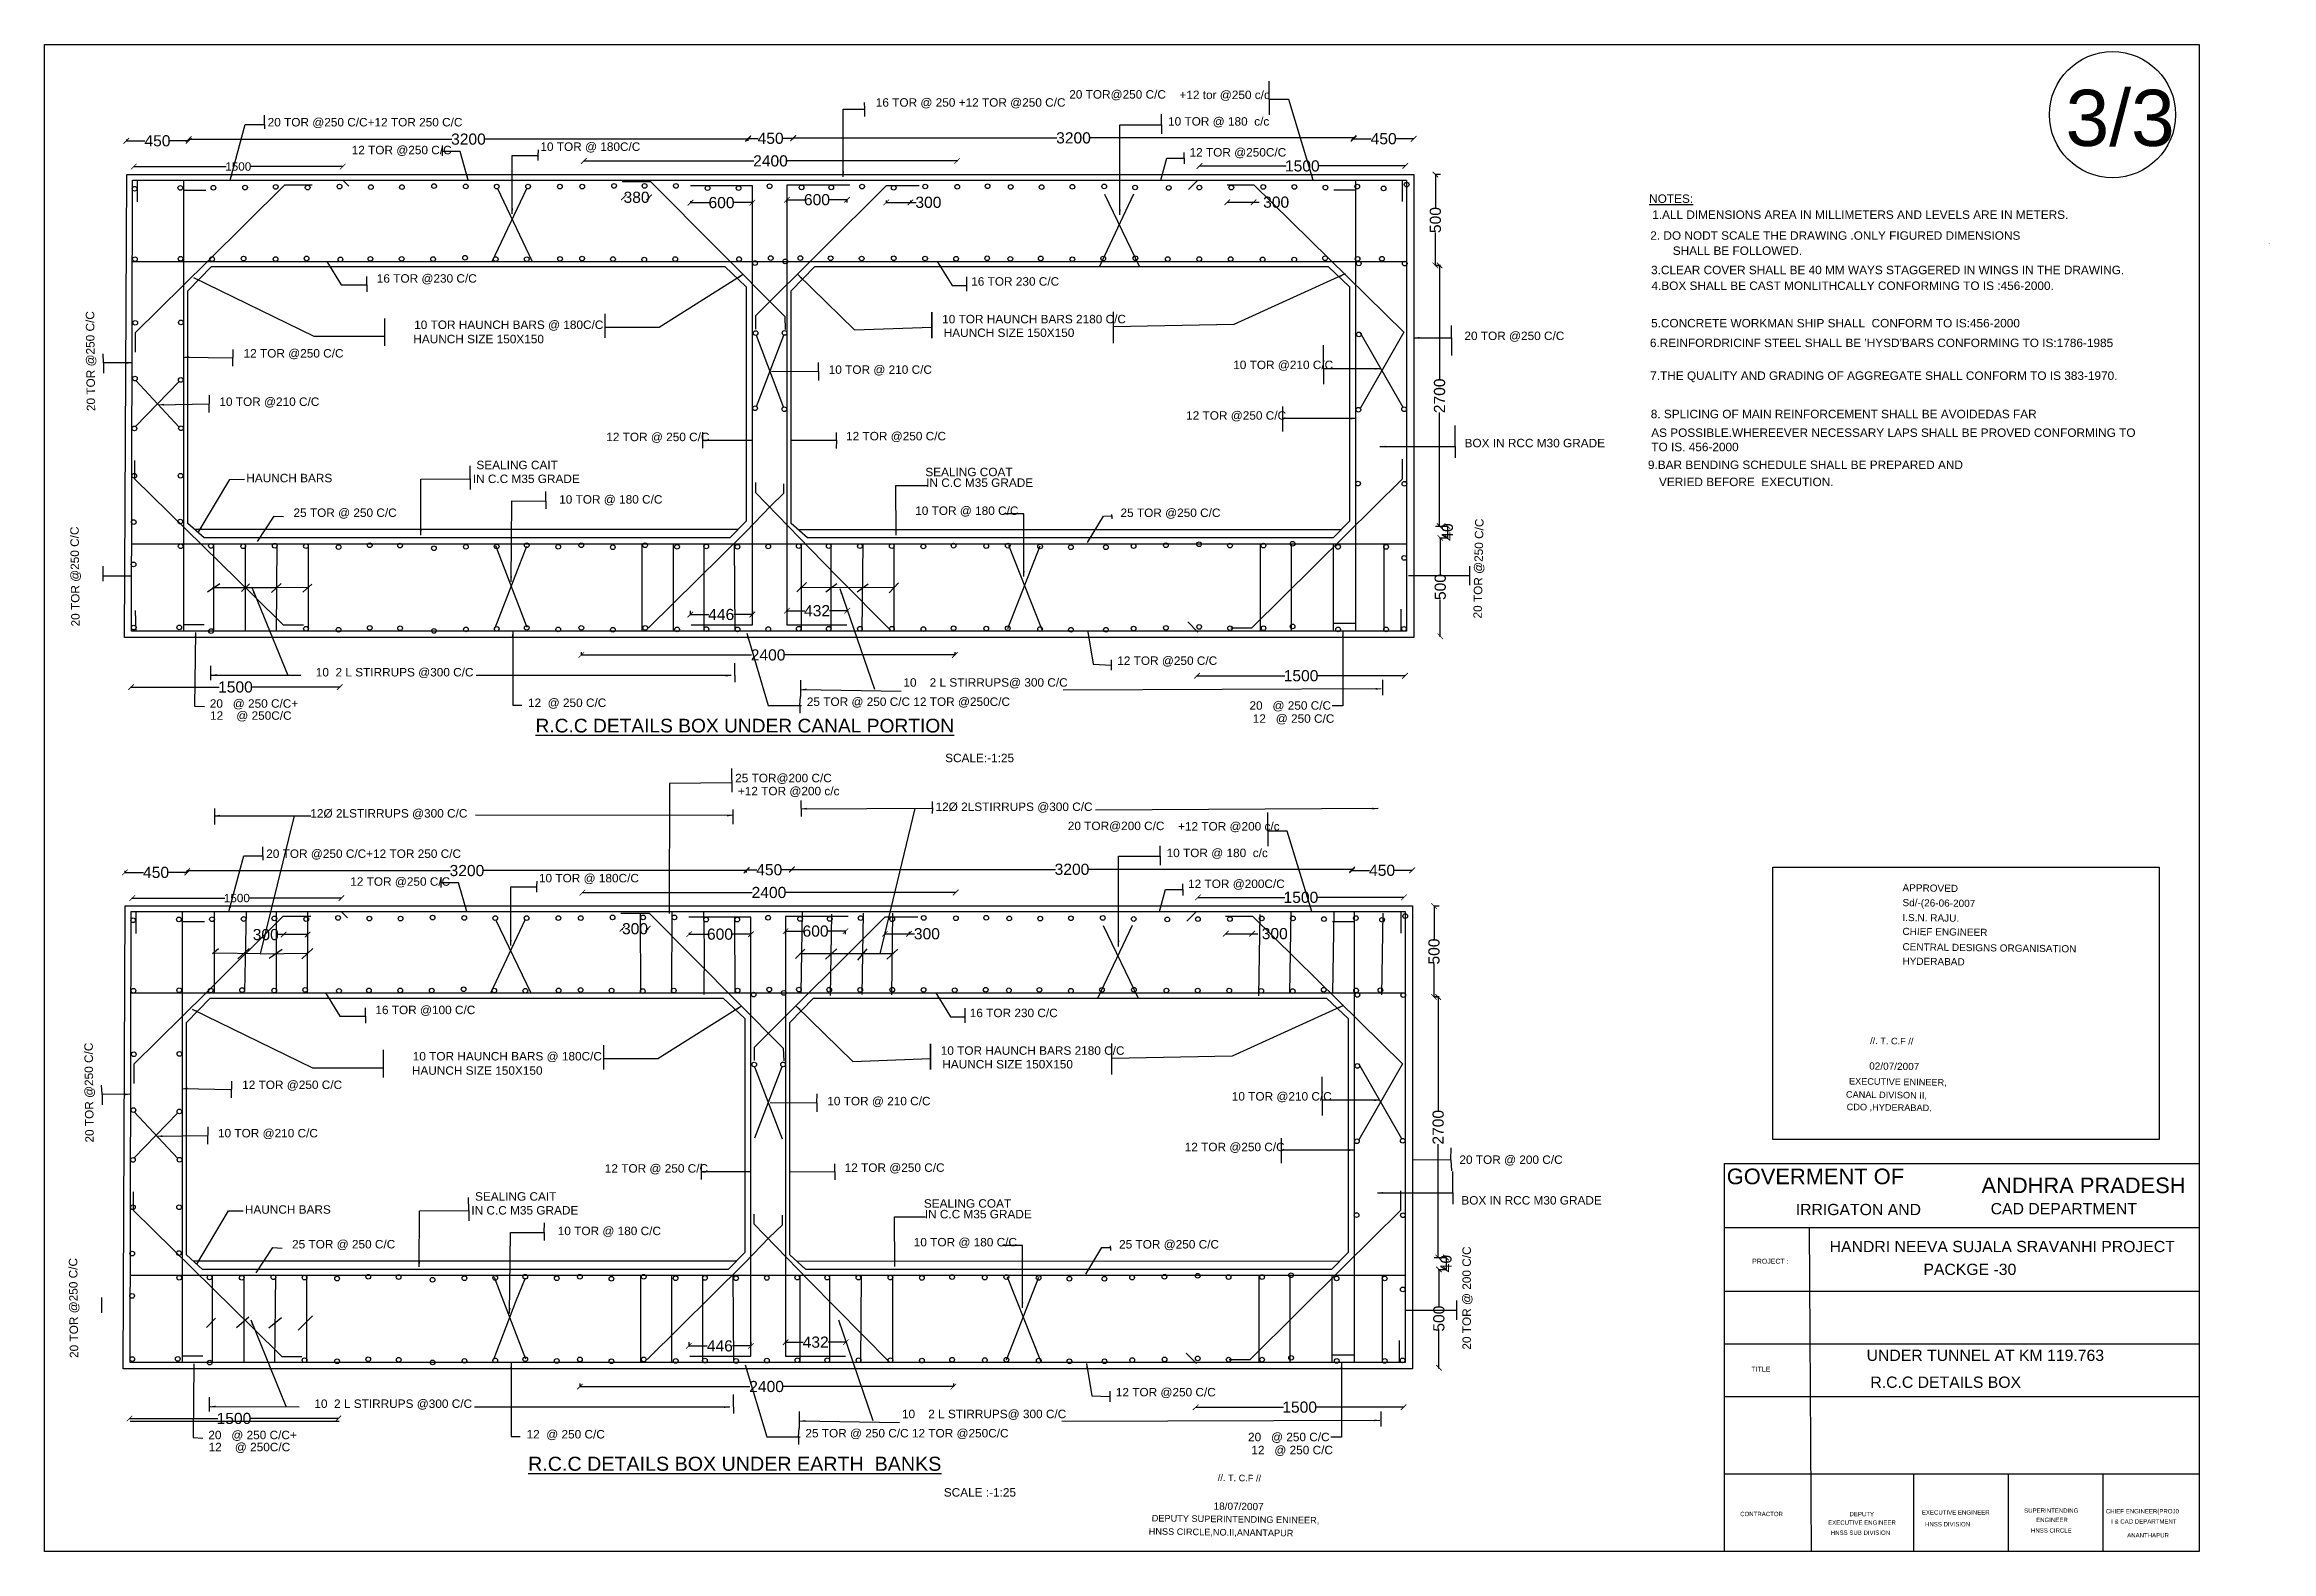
# Model space of a CAD drawing. Header units: inches. Extents: x -13849 to 398635, y 67945 to 292683.
# Drawn here: x 382672 to 398635, y 281879 to 292683 of the extents above; entities outside this region: 1.
import ezdxf

# ---------------------------------------------------------------- set-up
doc = ezdxf.new("R2010")
doc.units = ezdxf.units.IN
doc.header["$MEASUREMENT"] = 0
for name, color, linetype in [('DIM TEXT', 7, 'Continuous'), ('DRAWING', 7, 'Continuous'), ('TEXT', 7, 'Continuous')]:
    doc.layers.add(name, color=color, linetype=linetype)
doc.styles.get("Standard").update_dxf_attribs({"font": 'arial.ttf'})
doc.dimstyles.new('ST100', dxfattribs={"dimtxt": 80, "dimasz": 40, "dimexe": 0.18, "dimexo": 0.0625, "dimgap": 0.09, "dimtad": 0, "dimdec": 0, "dimzin": 0, "dimdsep": 46, "dimtxsty": 'Standard', "dimblk": 'ARCHTICK', "dimcen": 0.09, "dimadec": 0, "dimazin": 0, "dimtfac": 1, "dimtdec": 0, "dimtofl": 0, "dimtmove": 0, "dimatfit": 3, "dimfxl": 1, "dimtolj": 1, "dimtzin": 0, "dimarcsym": 0})

msp = doc.modelspace()

# ---------------------------------------------------------------- texts
at = {"layer": 'DIM TEXT', "insert": (-13848.5, 67945.4), "char_height": 100, "width": 31.9, "attachment_point": 1}
msp.add_mtext('\\A1;', dxfattribs=at)
at = {"layer": 'DRAWING'}
for s, height, p in [('APPROVED', 51.31, (395989.6, 286611.9)), ('Sd/-(26-06-2007', 51.31, (395989.6, 286505.3)), ('I.S.N. RAJU.', 51.31, (395989.6, 286398.6)), ('CHIEF ENGINEER', 51.31, (395989.6, 286299.1)), ('CENTRAL DESIGNS ORGANISATION', 51.31, (395989.6, 286188.9)), ('HYDERABAD', 51.31, (395989.6, 286085.8)), (' //. T. C.F //', 47.043, (395739.3, 285517)), ('EXECUTIVE ENINEER,', 47.043, (395605.9, 285226.8)), ('02/07/2007', 51.31, (395751.3, 285333.9)), ('CANAL DIVISON II,', 47.043, (395584.5, 285132.3)), ('CDO ,HYDERABAD.', 47.043, (395589.7, 285042.7)), (' //. T. C.F //', 47.043, (391063.7, 282384.4)), ('18/07/2007', 51.31, (391051.9, 282178.9)), ('DEPUTY SUPERINTENDING ENINEER,', 47.043, (390608.4, 282094.2)), ('HNSS CIRCLE,NO.II,ANANTAPUR', 47.043, (390586.9, 281999.7))]:
    msp.add_text(s, height=height, rotation=359.27989, dxfattribs=at).set_placement(p)
for s, height, p in [('GOVERMENT OF  ', 112.161, (394730.5, 284511.6)), ('ANDHRA PRADESH ', 112.161, (396556.4, 284447.6)), ('IRRIGATON AND ', 80.9, (395224.8, 284289.9)), ('CAD DEPARTMENT ', 80.9, (396622.1, 284295.8)), ('PROJECT :', 35.92, (394912.1, 283941.7)), ('HANDRI NEEVA SUJALA SRAVANHI PROJECT ', 80.9, (395468.1, 284024.6)), ('PACKGE -30', 80.9, (396140.1, 283861)), ('TITLE ', 35.92, (394906.8, 283167.9)), ('UNDER TUNNEL AT KM 119.763', 80.9, (395732.8, 283244.6)), ('R.C.C DETAILS BOX', 80.9, (395759.8, 283051.7)), ('CONTRACTOR', 31.1, (394826.6, 282131.9)), ('EXECUTIVE ENGINEER ', 31.105, (395457, 282070.4)), ('DEPUTY ', 31.1, (395609.8, 282131.1)), ('EXECUTIVE ENGINEER ', 31.105, (396129.2, 282143)), ('HNSS DIVISION ', 31.105, (396151.4, 282058.5)), ('SUPERINTENDING ', 31.105, (396861.9, 282156.3)), ('ENGINEER ', 31.1, (396947.9, 282089.6)), ('CHIEF ENGINEER(PROJ0', 31.105, (397447.5, 282151.7)), ('I & CAD DEPARTMENT ', 31.105, (397486, 282078.3)), ('HNSS SUB DIVISION ', 31.105, (395476.3, 281997.8)), ('HNSS CIRCLE', 31.105, (396910.9, 282014.1)), ('ANANTHAPUR', 31.1, (397600.4, 281979.2))]:
    msp.add_text(s, height=height, dxfattribs=at).set_placement(p)
at = {"layer": 'DRAWING', "insert": (398613, 291258.5), "char_height": 0.3074, "attachment_point": 1}
msp.add_mtext_dynamic_manual_height_columns("{\\fCalibri|b1|i0|c0|p34;\\H0.91667x;\\C0;2.FIGURED DIMENSIONS SHALL BE CONSIDERED INSTEAD OF SCALED DIMENSIONS.\\P3.15 THICK EXPANSION JOINTS WITH 300 WIDE PVC WATER STOPPER FIELLED WITH MASTIC FILLER SHALL BE PROVED AT THE PROVED AT THE JUCTION OF BOX WITH WING AS SHOWN IN  THE DRAWING.\\P4.BACK FILLING SHALL BE DONE SIMULTANEOUSLY WITH RISING OF THE WALLS WITH SOIL OF VALUE NOT LESSTHAN 28''\\P5.WEEP HOLES OF SIZE  100 MM DIA WITH INVERTED FILTERS ON THE REAT SIDE SHALL BE PROVIDED AT 1000 C/C  BOTH WAYS STAGGERED IN WINGS AND RETURN WALLS.\\P7.PRECAST MORTAR BLOCKS OF THE SAME STRENGTH AS CONCRETE SHALL BE USED UNDER THE REINFORCEMENT DULY SECURED TO IT BY WIRE IMPLANTED IN THE BLOCKED TO ENSURE  THE REQUIED COVER.\\P8.11.12.COARSE AND FINE AGGREGATES SHALL CONFORM TO  IS:383-1976.}", width=21.571, gutter_width=1.54, heights=[14.6], dxfattribs=at)
at = {"layer": 'TEXT'}
for s, height, p in [('16 TOR @ 250 +12 TOR @250 C/C', 60.605, (388630.7, 292237)), ('20 TOR@250 C/C', 60.605, (390017.4, 292294.9)), ('+12 tor @250 c/c', 60.605, (390807.3, 292291.5)), ('3/3', 402.83, (397159, 291955.4)), ('20 TOR @250 C/C+12 TOR 250 C/C', 60.605, (384271.8, 292095.5)), ('10 TOR @ 180  c/c', 60.605, (390725.6, 292101.1)), ('12 TOR @250 C/C', 60.605, (384874, 291895.9)), ('10 TOR @ 180C/C', 60.605, (386226.7, 291920.2)), ('12 TOR @250C/C', 60.605, (390879.7, 291879.6)), ('%%UNOTES:', 60.61, (394174.1, 291547.2)), ('1.ALL DIMENSIONS AREA IN MILLIMETERS AND LEVELS ARE IN METERS. ', 60.605, (394196.2, 291432.6)), ('2. DO NODT SCALE THE DRAWING .ONLY FIGURED DIMENSIONS', 60.605, (394182.1, 291282.9)), ('SHALL BE FOLLOWED.', 60.605, (394343.4, 291174.4)), ('16 TOR @230 C/C', 60.605, (385054.2, 290975.3)), ('16 TOR 230 C/C ', 60.605, (389314.7, 290953.8)), ('3.CLEAR COVER SHALL BE 40 MM WAYS STAGGERED IN WINGS IN THE DRAWING. ', 60.605, (394187.9, 291036)), ('4.BOX SHALL BE CAST MONLITHCALLY CONFORMING TO IS :456-2000. ', 60.605, (394190.8, 290923)), ('10 TOR HAUNCH BARS @ 180C/C', 60.605, (385322, 290643.2)), ('10 TOR HAUNCH BARS 2180 C/C', 60.605, (389106.5, 290683.9)), ('5.CONCRETE WORKMAN SHIP SHALL  CONFORM TO IS:456-2000 ', 60.605, (394187.9, 290654.7)), ('HAUNCH SIZE 150X150', 60.605, (385315.9, 290540.8)), ('HAUNCH SIZE 150X150', 60.605, (389117.8, 290586)), ('20 TOR @250 C/C', 60.605, (392849.9, 290563.9)), ("6.REINFORDRICINF STEEL SHALL BE 'HYSD'BARS CONFORMING TO IS:1786-1985 ", 60.605, (394179.5, 290513.5)), ('12 TOR @250 C/C', 60.605, (384099.2, 290438.5)), ('10 TOR @ 210 C/C', 60.605, (388293.4, 290321.6)), ('10 TOR @210 C/C', 60.605, (391192.8, 290355.7)), ('7.THE QUALITY AND GRADING OF AGGREGATE SHALL CONFORM TO IS 383-1970.', 60.605, (394181.6, 290278.2)), ('10 TOR @210 C/C', 60.605, (383925.9, 290091.7)), ('12 TOR @250 C/C', 60.605, (390855.3, 289992.9)), ('8. SPLICING OF MAIN REINFORCEMENT SHALL BE AVOIDEDAS FAR', 60.605, (394185.7, 290003.5)), ('12 TOR @ 250 C/C', 60.605, (386698.8, 289839)), ('12 TOR @250 C/C', 60.605, (388417.9, 289844.8)), ('AS POSSIBLE.WHEREEVER NECESSARY LAPS SHALL BE PROVED CONFORMING TO', 60.605, (394188.9, 289869.6)), ('BOX IN RCC M30 GRADE ', 60.605, (392851.1, 289795)), ('TO IS. 456-2000', 60.605, (394189.8, 289767.1)), ('HAUNCH BARS', 60.605, (384118.8, 289544.3)), ('IN C.C M35 GRADE', 60.605, (385742.2, 289538.7)), ('SEALING CAIT ', 60.605, (385768.4, 289638)), ('SEALING COAT', 60.605, (388985.7, 289587.7)), ('IN C.C M35 GRADE', 60.605, (388992.2, 289511.3)), ('9.BAR BENDING SCHEDULE SHALL BE PREPARED AND ', 60.605, (394165.3, 289639.2)), ('VERIED BEFORE  EXECUTION. ', 60.605, (394244.5, 289516.7)), ('10 TOR @ 180 C/C', 60.605, (386361.4, 289391)), ('25 TOR @ 250 C/C', 60.605, (384456.9, 289295.8)), ('10 TOR @ 180 C/C', 60.605, (388913.3, 289310.2)), ('25 TOR @250 C/C', 60.605, (390384.9, 289295.2)), ('12 TOR @250 C/C', 60.605, (390361.6, 288234.9)), ('10  2 L STIRRUPS @300 C/C', 60.605, (384616.9, 288152.2)), ('10    2 L STIRRUPS@ 300 C/C', 60.605, (388828.7, 288078.7)), ('20   @ 250 C/C+', 60.605, (383856.9, 287927.9)), ('12  @ 250 C/C ', 60.605, (386137.8, 287933.2)), ('25 TOR @ 250 C/C 12 TOR @250C/C', 60.605, (388136.5, 287940.7)), ('20   @ 250 C/C', 60.605, (391309.3, 287913.6)), ('12    @ 250C/C ', 60.605, (383858.8, 287841.4)), ('%%UR.C.C DETAILS BOX UNDER CANAL PORTION', 98.366, (386191.6, 287750.3)), ('12   @ 250 C/C', 60.605, (391333, 287819.9)), ('SCALE:-1:25', 60.605, (389128, 287537.5)), ('25 TOR@200 C/C', 60.605, (387622.7, 287393.6)), ('+12 TOR @200 c/c', 60.605, (387642.2, 287300)), ('12Ø 2LSTIRRUPS @300 C/C', 60.605, (384577.7, 287140.2)), ('12Ø 2LSTIRRUPS @300 C/C', 60.605, (389059, 287187.5)), ('20 TOR@200 C/C', 60.605, (390007.1, 287050.6)), ('+12 TOR @200 c/c', 60.605, (390797, 287047.2)), ('20 TOR @250 C/C+12 TOR 250 C/C', 60.605, (384261.6, 286851.2)), ('10 TOR @ 180  c/c', 60.605, (390715.3, 286856.8)), ('12 TOR @250 C/C', 60.605, (384863.7, 286651.5)), ('10 TOR @ 180C/C', 60.605, (386216.4, 286675.8)), ('12 TOR @200C/C', 60.605, (390869.4, 286635.2)), ('16 TOR @100 C/C', 60.605, (385043.9, 285731)), ('16 TOR 230 C/C ', 60.605, (389304.4, 285709.5)), ('10 TOR HAUNCH BARS @ 180C/C', 60.605, (385311.7, 285398.9)), ('10 TOR HAUNCH BARS 2180 C/C', 60.605, (389096.2, 285439.5)), ('12 TOR @250 C/C', 60.605, (384089, 285194.1)), ('HAUNCH SIZE 150X150', 60.605, (385305.7, 285296.4)), ('HAUNCH SIZE 150X150', 60.605, (389107.5, 285341.7)), ('10 TOR @ 210 C/C', 60.605, (388283.1, 285077.3)), ('10 TOR @210 C/C', 60.605, (391182.6, 285111.4)), ('10 TOR @210 C/C', 60.605, (383915.6, 284847.4)), ('12 TOR @250 C/C', 60.605, (390845.1, 284748.5)), ('12 TOR @ 250 C/C', 60.605, (386688.5, 284594.6)), ('12 TOR @250 C/C', 60.605, (388407.6, 284600.4)), ('20 TOR @ 200 C/C', 60.605, (392814.1, 284657.4)), ('SEALING CAIT ', 60.605, (385758.1, 284393.7)), ('HAUNCH BARS', 60.605, (384108.5, 284300)), ('IN C.C M35 GRADE', 60.605, (385731.9, 284294.4)), ('SEALING COAT', 60.605, (388975.4, 284343.4)), ('IN C.C M35 GRADE', 60.605, (388981.9, 284267)), ('BOX IN RCC M30 GRADE', 60.605, (392828, 284365.8)), ('10 TOR @ 180 C/C', 60.605, (386351.1, 284146.6)), ('10 TOR @ 180 C/C', 60.605, (388903, 284065.9)), ('25 TOR @ 250 C/C', 60.605, (384446.6, 284051.4)), ('25 TOR @250 C/C', 60.605, (390374.6, 284050.8)), ('12 TOR @250 C/C', 60.605, (390351.3, 282990.5)), ('10  2 L STIRRUPS @300 C/C', 60.605, (384606.6, 282907.8)), ('10    2 L STIRRUPS@ 300 C/C', 60.605, (388818.5, 282834.3)), ('20   @ 250 C/C+', 60.605, (383846.6, 282683.6)), ('12  @ 250 C/C ', 60.605, (386127.5, 282688.8)), ('25 TOR @ 250 C/C 12 TOR @250C/C', 60.605, (388126.2, 282696.3)), ('20   @ 250 C/C', 60.605, (391299, 282669.2)), ('12    @ 250C/C ', 60.605, (383848.5, 282597.1)), ('%%UR.C.C DETAILS BOX UNDER EARTH  BANKS', 100.961, (386138.6, 282457.2)), ('12   @ 250 C/C', 60.605, (391322.8, 282575.6)), ('SCALE :-1:25', 60.605, (389118.4, 282272.1))]:
    msp.add_text(s, height=height, dxfattribs=at).set_placement(p)
for s, rotation, p in [('20 TOR @250 C/C', 90.58215, (383035.6, 290055)), ('20 TOR @250 C/C', 88.91624, (392973.9, 288567.1)), ('20 TOR @250 C/C', 90.58215, (382924.7, 288510.9)), ('20 TOR @250 C/C', 90.58215, (383025.3, 284810.7)), ('20 TOR @250 C/C', 90.58215, (382914.4, 283266.6)), ('20 TOR @ 200 C/C', 90, (392896.2, 283325.7))]:
    msp.add_text(s, height=60.605, rotation=rotation, dxfattribs=at).set_placement(p)

# ---------------------------------------------------------------- blocks, each defined once
blk = doc.blocks.new('_ArchTick')
at = {"color": 0, "linetype": 'ByBlock', "const_width": 0.15}
blk.add_lwpolyline([(-0.5, -0.5), (0.5, 0.5)], dxfattribs=at)
blk = doc.blocks.new('*D3')
at = {"layer": 'Defpoints', "color": 0, "transparency": 16777216}
for p in [(383312, 291806), (384810, 291808), (384810, 291806)]:
    blk.add_point(p, dxfattribs=at)
at = {"layer": 'TEXT', "color": 0, "lineweight": -2, "transparency": 16777216}
for p, q in [((383312, 291806), (383312, 291808)), ((383312, 291808), (383974, 291808)), ((384810, 291808), (384148, 291808)), ((384810, 291806), (384810, 291808))]:
    blk.add_line(p, q, dxfattribs=at)
at = {"layer": 'TEXT', "color": 0, "lineweight": -2, "transparency": 16777216, "xscale": 40, "yscale": 40, "zscale": 40, "rotation": 180}
blk.add_blockref('_ArchTick', (383312, 291808), dxfattribs=at)
at = {"layer": 'TEXT', "color": 0, "lineweight": -2, "transparency": 16777216, "xscale": 40, "yscale": 40, "zscale": 40}
blk.add_blockref('_ArchTick', (384810, 291808), dxfattribs=at)
at = {"layer": 'TEXT', "color": 0, "transparency": 16777216, "insert": (384061, 291808), "char_height": 60, "attachment_point": 5}
blk.add_mtext('\\A1;1500', dxfattribs=at)
blk = doc.blocks.new('*D4')
at = {"layer": 'Defpoints', "color": 0, "transparency": 16777216}
for p in [(386538, 291851), (389213, 291851), (389213, 291848)]:
    blk.add_point(p, dxfattribs=at)
at = {"layer": 'TEXT', "color": 0, "lineweight": -2, "transparency": 16777216}
for p, q in [((386538, 291851), (386538, 291847)), ((386538, 291848), (387756, 291848)), ((389213, 291848), (387996, 291848)), ((389213, 291851), (389213, 291847))]:
    blk.add_line(p, q, dxfattribs=at)
at = {"layer": 'TEXT', "color": 0, "lineweight": -2, "transparency": 16777216, "xscale": 40, "yscale": 40, "zscale": 40, "rotation": 180}
blk.add_blockref('_ArchTick', (386538, 291848), dxfattribs=at)
at = {"layer": 'TEXT', "color": 0, "lineweight": -2, "transparency": 16777216, "xscale": 40, "yscale": 40, "zscale": 40}
blk.add_blockref('_ArchTick', (389213, 291848), dxfattribs=at)
at = {"layer": 'TEXT', "color": 0, "transparency": 16777216, "insert": (387876, 291848), "char_height": 80, "attachment_point": 5}
blk.add_mtext('\\A1;2400', dxfattribs=at)
blk = doc.blocks.new('*D5')
at = {"layer": 'Defpoints', "color": 0, "transparency": 16777216}
for p in [(383259, 292002), (383706, 292002), (383706, 291992)]:
    blk.add_point(p, dxfattribs=at)
at = {"layer": 'TEXT', "color": 0, "lineweight": -2, "transparency": 16777216}
for p, q in [((383259, 292002), (383259, 291992)), ((383259, 291992), (383392, 291992)), ((383706, 291992), (383572, 291992)), ((383706, 292002), (383706, 291992))]:
    blk.add_line(p, q, dxfattribs=at)
at = {"layer": 'TEXT', "color": 0, "lineweight": -2, "transparency": 16777216, "xscale": 40, "yscale": 40, "zscale": 40, "rotation": 180}
blk.add_blockref('_ArchTick', (383259, 291992), dxfattribs=at)
at = {"layer": 'TEXT', "color": 0, "lineweight": -2, "transparency": 16777216, "xscale": 40, "yscale": 40, "zscale": 40}
blk.add_blockref('_ArchTick', (383706, 291992), dxfattribs=at)
at = {"layer": 'TEXT', "color": 0, "transparency": 16777216, "insert": (383482, 291992), "char_height": 80, "attachment_point": 5}
blk.add_mtext('\\A1;450', dxfattribs=at)
blk = doc.blocks.new('*D6')
at = {"layer": 'Defpoints', "color": 0, "transparency": 16777216}
for p in [(383706, 291992), (387716, 292004), (387716, 291992)]:
    blk.add_point(p, dxfattribs=at)
at = {"layer": 'TEXT', "color": 0, "lineweight": -2, "transparency": 16777216}
for p, q in [((383706, 291992), (383706, 292004)), ((383706, 292004), (385591, 292004)), ((387716, 292004), (385830, 292004)), ((387716, 291992), (387716, 292004))]:
    blk.add_line(p, q, dxfattribs=at)
at = {"layer": 'TEXT', "color": 0, "lineweight": -2, "transparency": 16777216, "xscale": 40, "yscale": 40, "zscale": 40, "rotation": 180}
blk.add_blockref('_ArchTick', (383706, 292004), dxfattribs=at)
at = {"layer": 'TEXT', "color": 0, "lineweight": -2, "transparency": 16777216, "xscale": 40, "yscale": 40, "zscale": 40}
blk.add_blockref('_ArchTick', (387716, 292004), dxfattribs=at)
at = {"layer": 'TEXT', "color": 0, "transparency": 16777216, "insert": (385711, 292004), "char_height": 80, "attachment_point": 5}
blk.add_mtext('\\A1;3200', dxfattribs=at)
blk = doc.blocks.new('*D7')
at = {"layer": 'Defpoints', "color": 0, "transparency": 16777216}
for p in [(387716, 292004), (388039, 292010), (388039, 292004)]:
    blk.add_point(p, dxfattribs=at)
at = {"layer": 'TEXT', "color": 0, "lineweight": -2, "transparency": 16777216}
for p, q in [((387716, 292004), (387716, 292011)), ((387716, 292010), (387788, 292010)), ((388039, 292010), (387967, 292010)), ((388039, 292004), (388039, 292011))]:
    blk.add_line(p, q, dxfattribs=at)
at = {"layer": 'TEXT', "color": 0, "lineweight": -2, "transparency": 16777216, "xscale": 40, "yscale": 40, "zscale": 40, "rotation": 180}
blk.add_blockref('_ArchTick', (387716, 292010), dxfattribs=at)
at = {"layer": 'TEXT', "color": 0, "lineweight": -2, "transparency": 16777216, "xscale": 40, "yscale": 40, "zscale": 40}
blk.add_blockref('_ArchTick', (388039, 292010), dxfattribs=at)
at = {"layer": 'TEXT', "color": 0, "transparency": 16777216, "insert": (387877, 292010), "char_height": 80, "attachment_point": 5}
blk.add_mtext('\\A1;450', dxfattribs=at)
blk = doc.blocks.new('*D8')
at = {"layer": 'Defpoints', "color": 0, "transparency": 16777216}
for p in [(388039, 292011), (392056, 292013), (392056, 292011)]:
    blk.add_point(p, dxfattribs=at)
at = {"layer": 'TEXT', "color": 0, "lineweight": -2, "transparency": 16777216}
for p, q in [((388039, 292011), (388039, 292013)), ((388039, 292013), (389928, 292013)), ((392056, 292013), (390167, 292013)), ((392056, 292011), (392056, 292013))]:
    blk.add_line(p, q, dxfattribs=at)
at = {"layer": 'TEXT', "color": 0, "lineweight": -2, "transparency": 16777216, "xscale": 40, "yscale": 40, "zscale": 40, "rotation": 180}
blk.add_blockref('_ArchTick', (388039, 292013), dxfattribs=at)
at = {"layer": 'TEXT', "color": 0, "lineweight": -2, "transparency": 16777216, "xscale": 40, "yscale": 40, "zscale": 40}
blk.add_blockref('_ArchTick', (392056, 292013), dxfattribs=at)
at = {"layer": 'TEXT', "color": 0, "transparency": 16777216, "insert": (390048, 292013), "char_height": 80, "attachment_point": 5}
blk.add_mtext('\\A1;3200', dxfattribs=at)
blk = doc.blocks.new('*D9')
at = {"layer": 'Defpoints', "color": 0, "transparency": 16777216}
for p in [(392056, 292011), (392486, 292011), (392486, 292007)]:
    blk.add_point(p, dxfattribs=at)
at = {"layer": 'TEXT', "color": 0, "lineweight": -2, "transparency": 16777216}
for p, q in [((392056, 292011), (392056, 292007)), ((392056, 292007), (392181, 292007)), ((392486, 292007), (392361, 292007)), ((392486, 292011), (392486, 292007))]:
    blk.add_line(p, q, dxfattribs=at)
at = {"layer": 'TEXT', "color": 0, "lineweight": -2, "transparency": 16777216, "xscale": 40, "yscale": 40, "zscale": 40, "rotation": 180}
blk.add_blockref('_ArchTick', (392056, 292007), dxfattribs=at)
at = {"layer": 'TEXT', "color": 0, "lineweight": -2, "transparency": 16777216, "xscale": 40, "yscale": 40, "zscale": 40}
blk.add_blockref('_ArchTick', (392486, 292007), dxfattribs=at)
at = {"layer": 'TEXT', "color": 0, "transparency": 16777216, "insert": (392271, 292007), "char_height": 80, "attachment_point": 5}
blk.add_mtext('\\A1;450', dxfattribs=at)
blk = doc.blocks.new('*D10')
at = {"layer": 'Defpoints', "color": 0, "transparency": 16777216}
for p in [(392679, 291750), (392642, 291099), (392679, 291099)]:
    blk.add_point(p, dxfattribs=at)
at = {"layer": 'TEXT', "color": 0, "lineweight": -2, "transparency": 16777216}
for p, q in [((392679, 291750), (392642, 291750)), ((392642, 291750), (392642, 291513)), ((392642, 291099), (392642, 291336)), ((392679, 291099), (392642, 291099))]:
    blk.add_line(p, q, dxfattribs=at)
at = {"layer": 'TEXT', "color": 0, "lineweight": -2, "transparency": 16777216, "xscale": 40, "yscale": 40, "zscale": 40}
for p, rotation in [((392642, 291750), 90), ((392642, 291099), 270)]:
    blk.add_blockref('_ArchTick', p, dxfattribs=dict(at, rotation=rotation))
at = {"layer": 'TEXT', "color": 0, "transparency": 16777216, "insert": (392642, 291424), "char_height": 80, "attachment_point": 5, "rotation": 90}
blk.add_mtext('\\A1;500', dxfattribs=at)
blk = doc.blocks.new('*D11')
at = {"layer": 'Defpoints', "color": 0, "transparency": 16777216}
for p in [(392642, 291099), (392642, 289230), (392672, 289230)]:
    blk.add_point(p, dxfattribs=at)
at = {"layer": 'TEXT', "color": 0, "lineweight": -2, "transparency": 16777216}
for p, q in [((392642, 291099), (392672, 291099)), ((392672, 291099), (392672, 290284)), ((392672, 289230), (392672, 290044)), ((392642, 289230), (392672, 289230))]:
    blk.add_line(p, q, dxfattribs=at)
at = {"layer": 'TEXT', "color": 0, "lineweight": -2, "transparency": 16777216, "xscale": 40, "yscale": 40, "zscale": 40}
for p, rotation in [((392672, 291099), 90), ((392672, 289230), 270)]:
    blk.add_blockref('_ArchTick', p, dxfattribs=dict(at, rotation=rotation))
at = {"layer": 'TEXT', "color": 0, "transparency": 16777216, "insert": (392672, 290164), "char_height": 80, "attachment_point": 5, "rotation": 90}
blk.add_mtext('\\A1;2700', dxfattribs=at)
blk = doc.blocks.new('*D12')
at = {"layer": 'Defpoints', "color": 0, "transparency": 16777216}
for p in [(392672, 289230), (392672, 289145), (392728, 289145)]:
    blk.add_point(p, dxfattribs=at)
at = {"layer": 'TEXT', "color": 0, "lineweight": -2, "transparency": 16777216}
for p, q in [((392672, 289230), (392729, 289230)), ((392672, 289145), (392729, 289145)), ((392728, 289230), (392728, 289145))]:
    blk.add_line(p, q, dxfattribs=at)
at = {"layer": 'TEXT', "color": 0, "lineweight": -2, "transparency": 16777216, "xscale": 40, "yscale": 40, "zscale": 40}
for p, rotation in [((392728, 289230), 90), ((392728, 289145), 270)]:
    blk.add_blockref('_ArchTick', p, dxfattribs=dict(at, rotation=rotation))
at = {"layer": 'TEXT', "color": 0, "transparency": 16777216, "insert": (392728, 289188), "char_height": 80, "attachment_point": 5, "rotation": 90}
blk.add_mtext('\\A1;40', dxfattribs=at)
blk = doc.blocks.new('*D13')
at = {"layer": 'Defpoints', "color": 0, "transparency": 16777216}
for p in [(392672, 289145), (392672, 288440), (392677, 288440)]:
    blk.add_point(p, dxfattribs=at)
at = {"layer": 'TEXT', "color": 0, "lineweight": -2, "transparency": 16777216}
for p, q in [((392672, 289145), (392677, 289145)), ((392677, 289145), (392677, 288881)), ((392677, 288440), (392677, 288704)), ((392672, 288440), (392677, 288440))]:
    blk.add_line(p, q, dxfattribs=at)
at = {"layer": 'TEXT', "color": 0, "lineweight": -2, "transparency": 16777216, "xscale": 40, "yscale": 40, "zscale": 40}
for p, rotation in [((392677, 289145), 90), ((392677, 288440), 270)]:
    blk.add_blockref('_ArchTick', p, dxfattribs=dict(at, rotation=rotation))
at = {"layer": 'TEXT', "color": 0, "transparency": 16777216, "insert": (392677, 288793), "char_height": 80, "attachment_point": 5, "rotation": 90}
blk.add_mtext('\\A1;500', dxfattribs=at)
blk = doc.blocks.new('*D14')
at = {"layer": 'Defpoints', "color": 0, "transparency": 16777216}
for p in [(386825, 291580), (387006, 291587), (387006, 291580)]:
    blk.add_point(p, dxfattribs=at)
at = {"layer": 'TEXT', "color": 0, "lineweight": -2, "transparency": 16777216}
for p, q in [((386825, 291580), (386825, 291587)), ((386825, 291587), (386827, 291587)), ((387006, 291587), (387004, 291587)), ((387006, 291580), (387006, 291587))]:
    blk.add_line(p, q, dxfattribs=at)
at = {"layer": 'TEXT', "color": 0, "lineweight": -2, "transparency": 16777216, "xscale": 40, "yscale": 40, "zscale": 40, "rotation": 180}
blk.add_blockref('_ArchTick', (386825, 291587), dxfattribs=at)
at = {"layer": 'TEXT', "color": 0, "lineweight": -2, "transparency": 16777216, "xscale": 40, "yscale": 40, "zscale": 40}
blk.add_blockref('_ArchTick', (387006, 291587), dxfattribs=at)
at = {"layer": 'TEXT', "color": 0, "transparency": 16777216, "insert": (386916, 291587), "char_height": 80, "attachment_point": 5}
blk.add_mtext('\\A1;380', dxfattribs=at)
blk = doc.blocks.new('*D15')
at = {"layer": 'Defpoints', "color": 0, "transparency": 16777216}
for p in [(387303, 291560), (387746, 291560), (387746, 291549)]:
    blk.add_point(p, dxfattribs=at)
at = {"layer": 'TEXT', "color": 0, "lineweight": -2, "transparency": 16777216}
for p, q in [((387303, 291560), (387303, 291548)), ((387303, 291549), (387436, 291549)), ((387746, 291549), (387613, 291549)), ((387746, 291560), (387746, 291548))]:
    blk.add_line(p, q, dxfattribs=at)
at = {"layer": 'TEXT', "color": 0, "lineweight": -2, "transparency": 16777216, "xscale": 40, "yscale": 40, "zscale": 40, "rotation": 180}
blk.add_blockref('_ArchTick', (387303, 291549), dxfattribs=at)
at = {"layer": 'TEXT', "color": 0, "lineweight": -2, "transparency": 16777216, "xscale": 40, "yscale": 40, "zscale": 40}
blk.add_blockref('_ArchTick', (387746, 291549), dxfattribs=at)
at = {"layer": 'TEXT', "color": 0, "transparency": 16777216, "insert": (387525, 291549), "char_height": 80, "attachment_point": 5}
blk.add_mtext('\\A1;600', dxfattribs=at)
blk = doc.blocks.new('*D16')
at = {"layer": 'Defpoints', "color": 0, "transparency": 16777216}
for p in [(387994, 291549), (388425, 291570), (388425, 291549)]:
    blk.add_point(p, dxfattribs=at)
at = {"layer": 'TEXT', "color": 0, "lineweight": -2, "transparency": 16777216}
for p, q in [((387994, 291549), (387994, 291570)), ((387994, 291570), (388121, 291570)), ((388425, 291570), (388298, 291570)), ((388425, 291549), (388425, 291570))]:
    blk.add_line(p, q, dxfattribs=at)
at = {"layer": 'TEXT', "color": 0, "lineweight": -2, "transparency": 16777216, "xscale": 40, "yscale": 40, "zscale": 40, "rotation": 180}
blk.add_blockref('_ArchTick', (387994, 291570), dxfattribs=at)
at = {"layer": 'TEXT', "color": 0, "lineweight": -2, "transparency": 16777216, "xscale": 40, "yscale": 40, "zscale": 40}
blk.add_blockref('_ArchTick', (388425, 291570), dxfattribs=at)
at = {"layer": 'TEXT', "color": 0, "transparency": 16777216, "insert": (388209, 291570), "char_height": 80, "attachment_point": 5}
blk.add_mtext('\\A1;600', dxfattribs=at)
blk = doc.blocks.new('*D17')
at = {"layer": 'Defpoints', "color": 0, "transparency": 16777216}
for p in [(388706, 291565), (388879, 291565), (388879, 291551)]:
    blk.add_point(p, dxfattribs=at)
at = {"layer": 'TEXT', "color": 0, "lineweight": -2, "transparency": 16777216}
for p, q in [((388706, 291565), (388706, 291551)), ((388706, 291551), (388879, 291551)), ((388879, 291565), (388879, 291551)), ((388879, 291551), (388919, 291551))]:
    blk.add_line(p, q, dxfattribs=at)
at = {"layer": 'TEXT', "color": 0, "lineweight": -2, "transparency": 16777216, "xscale": 40, "yscale": 40, "zscale": 40, "rotation": 180}
blk.add_blockref('_ArchTick', (388706, 291551), dxfattribs=at)
at = {"layer": 'TEXT', "color": 0, "lineweight": -2, "transparency": 16777216, "xscale": 40, "yscale": 40, "zscale": 40}
blk.add_blockref('_ArchTick', (388879, 291551), dxfattribs=at)
at = {"layer": 'TEXT', "color": 0, "transparency": 16777216, "insert": (389008, 291551), "char_height": 80, "attachment_point": 5}
blk.add_mtext('\\A1;300', dxfattribs=at)
blk = doc.blocks.new('*D18')
at = {"layer": 'Defpoints', "color": 0, "transparency": 16777216}
for p in [(391150, 291552), (391339, 291552), (391339, 291552)]:
    blk.add_point(p, dxfattribs=at)
at = {"layer": 'TEXT', "color": 0, "lineweight": -2, "transparency": 16777216}
for p, q in [((391150, 291552), (391150, 291552)), ((391150, 291552), (391339, 291552)), ((391339, 291552), (391339, 291552)), ((391339, 291552), (391379, 291552))]:
    blk.add_line(p, q, dxfattribs=at)
at = {"layer": 'TEXT', "color": 0, "lineweight": -2, "transparency": 16777216, "xscale": 40, "yscale": 40, "zscale": 40, "rotation": 180}
blk.add_blockref('_ArchTick', (391150, 291552), dxfattribs=at)
at = {"layer": 'TEXT', "color": 0, "lineweight": -2, "transparency": 16777216, "xscale": 40, "yscale": 40, "zscale": 40}
blk.add_blockref('_ArchTick', (391339, 291552), dxfattribs=at)
at = {"layer": 'TEXT', "color": 0, "transparency": 16777216, "insert": (391485, 291552), "char_height": 80, "attachment_point": 5}
blk.add_mtext('\\A1; 300', dxfattribs=at)
blk = doc.blocks.new('*D19')
at = {"layer": 'Defpoints', "color": 0, "transparency": 16777216}
for p in [(390951, 291812), (392426, 291812), (392426, 291812)]:
    blk.add_point(p, dxfattribs=at)
at = {"layer": 'TEXT', "color": 0, "lineweight": -2, "transparency": 16777216}
for p, q in [((390951, 291812), (390951, 291812)), ((390951, 291812), (391573, 291812)), ((392426, 291812), (391804, 291812)), ((392426, 291812), (392426, 291812))]:
    blk.add_line(p, q, dxfattribs=at)
at = {"layer": 'TEXT', "color": 0, "lineweight": -2, "transparency": 16777216, "xscale": 40, "yscale": 40, "zscale": 40, "rotation": 180}
blk.add_blockref('_ArchTick', (390951, 291812), dxfattribs=at)
at = {"layer": 'TEXT', "color": 0, "lineweight": -2, "transparency": 16777216, "xscale": 40, "yscale": 40, "zscale": 40}
blk.add_blockref('_ArchTick', (392426, 291812), dxfattribs=at)
at = {"layer": 'TEXT', "color": 0, "transparency": 16777216, "insert": (391688, 291812), "char_height": 80, "attachment_point": 5}
blk.add_mtext('\\A1;1500', dxfattribs=at)
blk = doc.blocks.new('*D20')
at = {"layer": 'Defpoints', "color": 0, "transparency": 16777216}
for p in [(387994, 288619), (388426, 288623), (388426, 288619)]:
    blk.add_point(p, dxfattribs=at)
at = {"layer": 'TEXT', "color": 0, "lineweight": -2, "transparency": 16777216}
for p, q in [((387994, 288619), (387994, 288624)), ((387994, 288623), (388121, 288623)), ((388426, 288623), (388300, 288623)), ((388426, 288619), (388426, 288624))]:
    blk.add_line(p, q, dxfattribs=at)
at = {"layer": 'TEXT', "color": 0, "lineweight": -2, "transparency": 16777216, "xscale": 40, "yscale": 40, "zscale": 40, "rotation": 180}
blk.add_blockref('_ArchTick', (387994, 288623), dxfattribs=at)
at = {"layer": 'TEXT', "color": 0, "lineweight": -2, "transparency": 16777216, "xscale": 40, "yscale": 40, "zscale": 40}
blk.add_blockref('_ArchTick', (388426, 288623), dxfattribs=at)
at = {"layer": 'TEXT', "color": 0, "transparency": 16777216, "insert": (388210, 288623), "char_height": 80, "attachment_point": 5}
blk.add_mtext('\\A1;432', dxfattribs=at)
blk = doc.blocks.new('*D21')
at = {"layer": 'Defpoints', "color": 0, "transparency": 16777216}
for p in [(387301, 288623), (387746, 288623), (387301, 288596)]:
    blk.add_point(p, dxfattribs=at)
at = {"layer": 'TEXT', "color": 0, "lineweight": -2, "transparency": 16777216}
for p, q in [((387301, 288623), (387301, 288596)), ((387746, 288623), (387746, 288596)), ((387301, 288596), (387433, 288596)), ((387746, 288596), (387613, 288596))]:
    blk.add_line(p, q, dxfattribs=at)
at = {"layer": 'TEXT', "color": 0, "lineweight": -2, "transparency": 16777216, "xscale": 40, "yscale": 40, "zscale": 40, "rotation": 180}
blk.add_blockref('_ArchTick', (387301, 288596), dxfattribs=at)
at = {"layer": 'TEXT', "color": 0, "lineweight": -2, "transparency": 16777216, "xscale": 40, "yscale": 40, "zscale": 40}
blk.add_blockref('_ArchTick', (387746, 288596), dxfattribs=at)
at = {"layer": 'TEXT', "color": 0, "transparency": 16777216, "insert": (387523, 288596), "char_height": 80, "attachment_point": 5}
blk.add_mtext('\\A1;446', dxfattribs=at)
blk = doc.blocks.new('*D22')
at = {"layer": 'Defpoints', "color": 0, "transparency": 16777216}
for p in [(386520, 288327), (389197, 288327), (389197, 288306)]:
    blk.add_point(p, dxfattribs=at)
at = {"layer": 'TEXT', "color": 0, "lineweight": -2, "transparency": 16777216}
for p, q in [((386520, 288327), (386520, 288305)), ((386520, 288306), (387739, 288306)), ((389197, 288306), (387979, 288306)), ((389197, 288327), (389197, 288305))]:
    blk.add_line(p, q, dxfattribs=at)
at = {"layer": 'TEXT', "color": 0, "lineweight": -2, "transparency": 16777216, "xscale": 40, "yscale": 40, "zscale": 40, "rotation": 180}
blk.add_blockref('_ArchTick', (386520, 288306), dxfattribs=at)
at = {"layer": 'TEXT', "color": 0, "lineweight": -2, "transparency": 16777216, "xscale": 40, "yscale": 40, "zscale": 40}
blk.add_blockref('_ArchTick', (389197, 288306), dxfattribs=at)
at = {"layer": 'TEXT', "color": 0, "transparency": 16777216, "insert": (387859, 288306), "char_height": 80, "attachment_point": 5}
blk.add_mtext('\\A1;2400', dxfattribs=at)
blk = doc.blocks.new('*D23')
at = {"layer": 'Defpoints', "color": 0, "transparency": 16777216}
for p in [(390934, 288157), (392424, 288157), (392424, 288157)]:
    blk.add_point(p, dxfattribs=at)
at = {"layer": 'TEXT', "color": 0, "lineweight": -2, "transparency": 16777216}
for p, q in [((390934, 288157), (390934, 288158)), ((390934, 288157), (391563, 288157)), ((392424, 288157), (391795, 288157)), ((392424, 288157), (392424, 288158))]:
    blk.add_line(p, q, dxfattribs=at)
at = {"layer": 'TEXT', "color": 0, "lineweight": -2, "transparency": 16777216, "xscale": 40, "yscale": 40, "zscale": 40, "rotation": 180}
blk.add_blockref('_ArchTick', (390934, 288157), dxfattribs=at)
at = {"layer": 'TEXT', "color": 0, "lineweight": -2, "transparency": 16777216, "xscale": 40, "yscale": 40, "zscale": 40}
blk.add_blockref('_ArchTick', (392424, 288157), dxfattribs=at)
at = {"layer": 'TEXT', "color": 0, "transparency": 16777216, "insert": (391679, 288157), "char_height": 80, "attachment_point": 5}
blk.add_mtext('\\A1;1500', dxfattribs=at)
blk = doc.blocks.new('*D24')
at = {"layer": 'Defpoints', "color": 0, "transparency": 16777216}
for p in [(383293, 288080), (384788, 288080), (384788, 288076)]:
    blk.add_point(p, dxfattribs=at)
at = {"layer": 'TEXT', "color": 0, "lineweight": -2, "transparency": 16777216}
for p, q in [((383293, 288080), (383293, 288076)), ((383293, 288076), (383925, 288076)), ((384788, 288076), (384156, 288076)), ((384788, 288080), (384788, 288076))]:
    blk.add_line(p, q, dxfattribs=at)
at = {"layer": 'TEXT', "color": 0, "lineweight": -2, "transparency": 16777216, "xscale": 40, "yscale": 40, "zscale": 40, "rotation": 180}
blk.add_blockref('_ArchTick', (383293, 288076), dxfattribs=at)
at = {"layer": 'TEXT', "color": 0, "lineweight": -2, "transparency": 16777216, "xscale": 40, "yscale": 40, "zscale": 40}
blk.add_blockref('_ArchTick', (384788, 288076), dxfattribs=at)
at = {"layer": 'TEXT', "color": 0, "transparency": 16777216, "insert": (384041, 288076), "char_height": 80, "attachment_point": 5}
blk.add_mtext('\\A1;1500', dxfattribs=at)
blk = doc.blocks.new('*D32')
at = {"layer": 'Defpoints', "color": 0, "transparency": 16777216}
for p in [(383301, 286562), (384800, 286563), (384800, 286562)]:
    blk.add_point(p, dxfattribs=at)
at = {"layer": 'TEXT', "color": 0, "lineweight": -2, "transparency": 16777216}
for p, q in [((383301, 286562), (383301, 286564)), ((383301, 286563), (383964, 286563)), ((384800, 286563), (384137, 286563)), ((384800, 286562), (384800, 286564))]:
    blk.add_line(p, q, dxfattribs=at)
at = {"layer": 'TEXT', "color": 0, "lineweight": -2, "transparency": 16777216, "xscale": 40, "yscale": 40, "zscale": 40, "rotation": 180}
blk.add_blockref('_ArchTick', (383301, 286563), dxfattribs=at)
at = {"layer": 'TEXT', "color": 0, "lineweight": -2, "transparency": 16777216, "xscale": 40, "yscale": 40, "zscale": 40}
blk.add_blockref('_ArchTick', (384800, 286563), dxfattribs=at)
at = {"layer": 'TEXT', "color": 0, "transparency": 16777216, "insert": (384051, 286563), "char_height": 60, "attachment_point": 5}
blk.add_mtext('\\A1;1500', dxfattribs=at)
blk = doc.blocks.new('*D33')
at = {"layer": 'Defpoints', "color": 0, "transparency": 16777216}
for p in [(386528, 286606), (389203, 286606), (389203, 286603)]:
    blk.add_point(p, dxfattribs=at)
at = {"layer": 'TEXT', "color": 0, "lineweight": -2, "transparency": 16777216}
for p, q in [((386528, 286606), (386528, 286603)), ((386528, 286603), (387745, 286603)), ((389203, 286603), (387985, 286603)), ((389203, 286606), (389203, 286603))]:
    blk.add_line(p, q, dxfattribs=at)
at = {"layer": 'TEXT', "color": 0, "lineweight": -2, "transparency": 16777216, "xscale": 40, "yscale": 40, "zscale": 40, "rotation": 180}
blk.add_blockref('_ArchTick', (386528, 286603), dxfattribs=at)
at = {"layer": 'TEXT', "color": 0, "lineweight": -2, "transparency": 16777216, "xscale": 40, "yscale": 40, "zscale": 40}
blk.add_blockref('_ArchTick', (389203, 286603), dxfattribs=at)
at = {"layer": 'TEXT', "color": 0, "transparency": 16777216, "insert": (387865, 286603), "char_height": 80, "attachment_point": 5}
blk.add_mtext('\\A1;2400', dxfattribs=at)
blk = doc.blocks.new('*D34')
at = {"layer": 'Defpoints', "color": 0, "transparency": 16777216}
for p in [(383249, 286758), (383696, 286758), (383696, 286747)]:
    blk.add_point(p, dxfattribs=at)
at = {"layer": 'TEXT', "color": 0, "lineweight": -2, "transparency": 16777216}
for p, q in [((383249, 286758), (383249, 286747)), ((383249, 286747), (383382, 286747)), ((383696, 286747), (383562, 286747)), ((383696, 286758), (383696, 286747))]:
    blk.add_line(p, q, dxfattribs=at)
at = {"layer": 'TEXT', "color": 0, "lineweight": -2, "transparency": 16777216, "xscale": 40, "yscale": 40, "zscale": 40, "rotation": 180}
blk.add_blockref('_ArchTick', (383249, 286747), dxfattribs=at)
at = {"layer": 'TEXT', "color": 0, "lineweight": -2, "transparency": 16777216, "xscale": 40, "yscale": 40, "zscale": 40}
blk.add_blockref('_ArchTick', (383696, 286747), dxfattribs=at)
at = {"layer": 'TEXT', "color": 0, "transparency": 16777216, "insert": (383472, 286747), "char_height": 80, "attachment_point": 5}
blk.add_mtext('\\A1;450', dxfattribs=at)
blk = doc.blocks.new('*D35')
at = {"layer": 'Defpoints', "color": 0, "transparency": 16777216}
for p in [(383696, 286747), (387705, 286760), (387705, 286747)]:
    blk.add_point(p, dxfattribs=at)
at = {"layer": 'TEXT', "color": 0, "lineweight": -2, "transparency": 16777216}
for p, q in [((383696, 286747), (383696, 286760)), ((383696, 286760), (385581, 286760)), ((387705, 286760), (385820, 286760)), ((387705, 286747), (387705, 286760))]:
    blk.add_line(p, q, dxfattribs=at)
at = {"layer": 'TEXT', "color": 0, "lineweight": -2, "transparency": 16777216, "xscale": 40, "yscale": 40, "zscale": 40, "rotation": 180}
blk.add_blockref('_ArchTick', (383696, 286760), dxfattribs=at)
at = {"layer": 'TEXT', "color": 0, "lineweight": -2, "transparency": 16777216, "xscale": 40, "yscale": 40, "zscale": 40}
blk.add_blockref('_ArchTick', (387705, 286760), dxfattribs=at)
at = {"layer": 'TEXT', "color": 0, "transparency": 16777216, "insert": (385700, 286760), "char_height": 80, "attachment_point": 5}
blk.add_mtext('\\A1;3200', dxfattribs=at)
blk = doc.blocks.new('*D36')
at = {"layer": 'Defpoints', "color": 0, "transparency": 16777216}
for p in [(387705, 286760), (388029, 286766), (388029, 286760)]:
    blk.add_point(p, dxfattribs=at)
at = {"layer": 'TEXT', "color": 0, "lineweight": -2, "transparency": 16777216}
for p, q in [((387705, 286760), (387705, 286766)), ((387705, 286766), (387777, 286766)), ((388029, 286766), (387957, 286766)), ((388029, 286760), (388029, 286766))]:
    blk.add_line(p, q, dxfattribs=at)
at = {"layer": 'TEXT', "color": 0, "lineweight": -2, "transparency": 16777216, "xscale": 40, "yscale": 40, "zscale": 40, "rotation": 180}
blk.add_blockref('_ArchTick', (387705, 286766), dxfattribs=at)
at = {"layer": 'TEXT', "color": 0, "lineweight": -2, "transparency": 16777216, "xscale": 40, "yscale": 40, "zscale": 40}
blk.add_blockref('_ArchTick', (388029, 286766), dxfattribs=at)
at = {"layer": 'TEXT', "color": 0, "transparency": 16777216, "insert": (387867, 286766), "char_height": 80, "attachment_point": 5}
blk.add_mtext('\\A1;450', dxfattribs=at)
blk = doc.blocks.new('*D37')
at = {"layer": 'Defpoints', "color": 0, "transparency": 16777216}
for p in [(388029, 286766), (392045, 286769), (392045, 286766)]:
    blk.add_point(p, dxfattribs=at)
at = {"layer": 'TEXT', "color": 0, "lineweight": -2, "transparency": 16777216}
for p, q in [((388029, 286766), (388029, 286769)), ((388029, 286769), (389918, 286769)), ((392045, 286769), (390157, 286769)), ((392045, 286766), (392045, 286769))]:
    blk.add_line(p, q, dxfattribs=at)
at = {"layer": 'TEXT', "color": 0, "lineweight": -2, "transparency": 16777216, "xscale": 40, "yscale": 40, "zscale": 40, "rotation": 180}
blk.add_blockref('_ArchTick', (388029, 286769), dxfattribs=at)
at = {"layer": 'TEXT', "color": 0, "lineweight": -2, "transparency": 16777216, "xscale": 40, "yscale": 40, "zscale": 40}
blk.add_blockref('_ArchTick', (392045, 286769), dxfattribs=at)
at = {"layer": 'TEXT', "color": 0, "transparency": 16777216, "insert": (390037, 286769), "char_height": 80, "attachment_point": 5}
blk.add_mtext('\\A1;3200', dxfattribs=at)
blk = doc.blocks.new('*D38')
at = {"layer": 'Defpoints', "color": 0, "transparency": 16777216}
for p in [(392045, 286766), (392475, 286766), (392475, 286762)]:
    blk.add_point(p, dxfattribs=at)
at = {"layer": 'TEXT', "color": 0, "lineweight": -2, "transparency": 16777216}
for p, q in [((392045, 286766), (392045, 286762)), ((392045, 286762), (392170, 286762)), ((392475, 286762), (392350, 286762)), ((392475, 286766), (392475, 286762))]:
    blk.add_line(p, q, dxfattribs=at)
at = {"layer": 'TEXT', "color": 0, "lineweight": -2, "transparency": 16777216, "xscale": 40, "yscale": 40, "zscale": 40, "rotation": 180}
blk.add_blockref('_ArchTick', (392045, 286762), dxfattribs=at)
at = {"layer": 'TEXT', "color": 0, "lineweight": -2, "transparency": 16777216, "xscale": 40, "yscale": 40, "zscale": 40}
blk.add_blockref('_ArchTick', (392475, 286762), dxfattribs=at)
at = {"layer": 'TEXT', "color": 0, "transparency": 16777216, "insert": (392260, 286762), "char_height": 80, "attachment_point": 5}
blk.add_mtext('\\A1;450', dxfattribs=at)
blk = doc.blocks.new('*D39')
at = {"layer": 'Defpoints', "color": 0, "transparency": 16777216}
for p in [(392669, 286506), (392632, 285854), (392669, 285854)]:
    blk.add_point(p, dxfattribs=at)
at = {"layer": 'TEXT', "color": 0, "lineweight": -2, "transparency": 16777216}
for p, q in [((392669, 286506), (392631, 286506)), ((392632, 286506), (392632, 286268)), ((392632, 285854), (392632, 286092)), ((392669, 285854), (392631, 285854))]:
    blk.add_line(p, q, dxfattribs=at)
at = {"layer": 'TEXT', "color": 0, "lineweight": -2, "transparency": 16777216, "xscale": 40, "yscale": 40, "zscale": 40}
for p, rotation in [((392632, 286506), 90), ((392632, 285854), 270)]:
    blk.add_blockref('_ArchTick', p, dxfattribs=dict(at, rotation=rotation))
at = {"layer": 'TEXT', "color": 0, "transparency": 16777216, "insert": (392632, 286180), "char_height": 80, "attachment_point": 5, "rotation": 90}
blk.add_mtext('\\A1;500', dxfattribs=at)
blk = doc.blocks.new('*D40')
at = {"layer": 'Defpoints', "color": 0, "transparency": 16777216}
for p in [(392632, 285854), (392632, 283986), (392662, 283986)]:
    blk.add_point(p, dxfattribs=at)
at = {"layer": 'TEXT', "color": 0, "lineweight": -2, "transparency": 16777216}
for p, q in [((392632, 285854), (392662, 285854)), ((392662, 285854), (392662, 285040)), ((392662, 283986), (392662, 284800)), ((392632, 283986), (392662, 283986))]:
    blk.add_line(p, q, dxfattribs=at)
at = {"layer": 'TEXT', "color": 0, "lineweight": -2, "transparency": 16777216, "xscale": 40, "yscale": 40, "zscale": 40}
for p, rotation in [((392662, 285854), 90), ((392662, 283986), 270)]:
    blk.add_blockref('_ArchTick', p, dxfattribs=dict(at, rotation=rotation))
at = {"layer": 'TEXT', "color": 0, "transparency": 16777216, "insert": (392662, 284920), "char_height": 80, "attachment_point": 5, "rotation": 90}
blk.add_mtext('\\A1;2700', dxfattribs=at)
blk = doc.blocks.new('*D41')
at = {"layer": 'Defpoints', "color": 0, "transparency": 16777216}
for p in [(392662, 283986), (392662, 283901), (392718, 283901)]:
    blk.add_point(p, dxfattribs=at)
at = {"layer": 'TEXT', "color": 0, "lineweight": -2, "transparency": 16777216}
for p, q in [((392662, 283986), (392718, 283986)), ((392718, 283986), (392718, 283901)), ((392662, 283901), (392718, 283901))]:
    blk.add_line(p, q, dxfattribs=at)
at = {"layer": 'TEXT', "color": 0, "lineweight": -2, "transparency": 16777216, "xscale": 40, "yscale": 40, "zscale": 40}
for p, rotation in [((392718, 283986), 90), ((392718, 283901), 270)]:
    blk.add_blockref('_ArchTick', p, dxfattribs=dict(at, rotation=rotation))
at = {"layer": 'TEXT', "color": 0, "transparency": 16777216, "insert": (392718, 283943), "char_height": 80, "attachment_point": 5, "rotation": 90}
blk.add_mtext('\\A1;40', dxfattribs=at)
blk = doc.blocks.new('*D42')
at = {"layer": 'Defpoints', "color": 0, "transparency": 16777216}
for p in [(392662, 283901), (392662, 283196), (392667, 283196)]:
    blk.add_point(p, dxfattribs=at)
at = {"layer": 'TEXT', "color": 0, "lineweight": -2, "transparency": 16777216}
for p, q in [((392662, 283901), (392667, 283901)), ((392667, 283901), (392667, 283637)), ((392667, 283196), (392667, 283460)), ((392662, 283196), (392667, 283196))]:
    blk.add_line(p, q, dxfattribs=at)
at = {"layer": 'TEXT', "color": 0, "lineweight": -2, "transparency": 16777216, "xscale": 40, "yscale": 40, "zscale": 40}
for p, rotation in [((392667, 283901), 90), ((392667, 283196), 270)]:
    blk.add_blockref('_ArchTick', p, dxfattribs=dict(at, rotation=rotation))
at = {"layer": 'TEXT', "color": 0, "transparency": 16777216, "insert": (392667, 283548), "char_height": 80, "attachment_point": 5, "rotation": 90}
blk.add_mtext('\\A1;500', dxfattribs=at)
blk = doc.blocks.new('*D25')
at = {"layer": 'Defpoints', "color": 0, "transparency": 16777216}
for p in [(386815, 286335), (386996, 286343), (386996, 286335)]:
    blk.add_point(p, dxfattribs=at)
at = {"layer": 'TEXT', "color": 0, "lineweight": -2, "transparency": 16777216}
for p, q in [((386815, 286335), (386815, 286343)), ((386815, 286343), (386817, 286343)), ((386996, 286343), (386994, 286343)), ((386996, 286335), (386996, 286343))]:
    blk.add_line(p, q, dxfattribs=at)
at = {"layer": 'TEXT', "color": 0, "lineweight": -2, "transparency": 16777216, "xscale": 40, "yscale": 40, "zscale": 40, "rotation": 180}
blk.add_blockref('_ArchTick', (386815, 286343), dxfattribs=at)
at = {"layer": 'TEXT', "color": 0, "lineweight": -2, "transparency": 16777216, "xscale": 40, "yscale": 40, "zscale": 40}
blk.add_blockref('_ArchTick', (386996, 286343), dxfattribs=at)
at = {"layer": 'TEXT', "color": 0, "transparency": 16777216, "insert": (386905, 286343), "char_height": 80, "attachment_point": 5}
blk.add_mtext('\\A1;300', dxfattribs=at)
blk = doc.blocks.new('*D43')
at = {"layer": 'Defpoints', "color": 0, "transparency": 16777216}
for p in [(387293, 286315), (387736, 286315), (387736, 286304)]:
    blk.add_point(p, dxfattribs=at)
at = {"layer": 'TEXT', "color": 0, "lineweight": -2, "transparency": 16777216}
for p, q in [((387293, 286315), (387293, 286304)), ((387293, 286304), (387426, 286304)), ((387736, 286304), (387603, 286304)), ((387736, 286315), (387736, 286304))]:
    blk.add_line(p, q, dxfattribs=at)
at = {"layer": 'TEXT', "color": 0, "lineweight": -2, "transparency": 16777216, "xscale": 40, "yscale": 40, "zscale": 40, "rotation": 180}
blk.add_blockref('_ArchTick', (387293, 286304), dxfattribs=at)
at = {"layer": 'TEXT', "color": 0, "lineweight": -2, "transparency": 16777216, "xscale": 40, "yscale": 40, "zscale": 40}
blk.add_blockref('_ArchTick', (387736, 286304), dxfattribs=at)
at = {"layer": 'TEXT', "color": 0, "transparency": 16777216, "insert": (387514, 286304), "char_height": 80, "attachment_point": 5}
blk.add_mtext('\\A1;600', dxfattribs=at)
blk = doc.blocks.new('*D44')
at = {"layer": 'Defpoints', "color": 0, "transparency": 16777216}
for p in [(387984, 286304), (388414, 286326), (388414, 286304)]:
    blk.add_point(p, dxfattribs=at)
at = {"layer": 'TEXT', "color": 0, "lineweight": -2, "transparency": 16777216}
for p, q in [((387984, 286304), (387984, 286326)), ((387984, 286326), (388111, 286326)), ((388414, 286326), (388288, 286326)), ((388414, 286304), (388414, 286326))]:
    blk.add_line(p, q, dxfattribs=at)
at = {"layer": 'TEXT', "color": 0, "lineweight": -2, "transparency": 16777216, "xscale": 40, "yscale": 40, "zscale": 40, "rotation": 180}
blk.add_blockref('_ArchTick', (387984, 286326), dxfattribs=at)
at = {"layer": 'TEXT', "color": 0, "lineweight": -2, "transparency": 16777216, "xscale": 40, "yscale": 40, "zscale": 40}
blk.add_blockref('_ArchTick', (388414, 286326), dxfattribs=at)
at = {"layer": 'TEXT', "color": 0, "transparency": 16777216, "insert": (388199, 286326), "char_height": 80, "attachment_point": 5}
blk.add_mtext('\\A1;600', dxfattribs=at)
blk = doc.blocks.new('*D26')
at = {"layer": 'Defpoints', "color": 0, "transparency": 16777216}
for p in [(388696, 286321), (388869, 286321), (388869, 286307)]:
    blk.add_point(p, dxfattribs=at)
at = {"layer": 'TEXT', "color": 0, "lineweight": -2, "transparency": 16777216}
for p, q in [((388696, 286321), (388696, 286307)), ((388696, 286307), (388869, 286307)), ((388869, 286321), (388869, 286307)), ((388869, 286307), (388909, 286307))]:
    blk.add_line(p, q, dxfattribs=at)
at = {"layer": 'TEXT', "color": 0, "lineweight": -2, "transparency": 16777216, "xscale": 40, "yscale": 40, "zscale": 40, "rotation": 180}
blk.add_blockref('_ArchTick', (388696, 286307), dxfattribs=at)
at = {"layer": 'TEXT', "color": 0, "lineweight": -2, "transparency": 16777216, "xscale": 40, "yscale": 40, "zscale": 40}
blk.add_blockref('_ArchTick', (388869, 286307), dxfattribs=at)
at = {"layer": 'TEXT', "color": 0, "transparency": 16777216, "insert": (388997, 286307), "char_height": 80, "attachment_point": 5}
blk.add_mtext('\\A1;300', dxfattribs=at)
blk = doc.blocks.new('*D27')
at = {"layer": 'Defpoints', "color": 0, "transparency": 16777216}
for p in [(391140, 286308), (391329, 286308), (391329, 286308)]:
    blk.add_point(p, dxfattribs=at)
at = {"layer": 'TEXT', "color": 0, "lineweight": -2, "transparency": 16777216}
for p, q in [((391140, 286308), (391140, 286308)), ((391140, 286308), (391329, 286308)), ((391329, 286308), (391329, 286308)), ((391329, 286308), (391369, 286308))]:
    blk.add_line(p, q, dxfattribs=at)
at = {"layer": 'TEXT', "color": 0, "lineweight": -2, "transparency": 16777216, "xscale": 40, "yscale": 40, "zscale": 40, "rotation": 180}
blk.add_blockref('_ArchTick', (391140, 286308), dxfattribs=at)
at = {"layer": 'TEXT', "color": 0, "lineweight": -2, "transparency": 16777216, "xscale": 40, "yscale": 40, "zscale": 40}
blk.add_blockref('_ArchTick', (391329, 286308), dxfattribs=at)
at = {"layer": 'TEXT', "color": 0, "transparency": 16777216, "insert": (391475, 286308), "char_height": 80, "attachment_point": 5}
blk.add_mtext('\\A1; 300', dxfattribs=at)
blk = doc.blocks.new('*D28')
at = {"layer": 'Defpoints', "color": 0, "transparency": 16777216}
for p in [(390940, 286568), (392416, 286568), (392416, 286568)]:
    blk.add_point(p, dxfattribs=at)
at = {"layer": 'TEXT', "color": 0, "lineweight": -2, "transparency": 16777216}
for p, q in [((390940, 286568), (390940, 286568)), ((390940, 286568), (391563, 286568)), ((392416, 286568), (391794, 286568)), ((392416, 286568), (392416, 286568))]:
    blk.add_line(p, q, dxfattribs=at)
at = {"layer": 'TEXT', "color": 0, "lineweight": -2, "transparency": 16777216, "xscale": 40, "yscale": 40, "zscale": 40, "rotation": 180}
blk.add_blockref('_ArchTick', (390940, 286568), dxfattribs=at)
at = {"layer": 'TEXT', "color": 0, "lineweight": -2, "transparency": 16777216, "xscale": 40, "yscale": 40, "zscale": 40}
blk.add_blockref('_ArchTick', (392416, 286568), dxfattribs=at)
at = {"layer": 'TEXT', "color": 0, "transparency": 16777216, "insert": (391678, 286568), "char_height": 80, "attachment_point": 5}
blk.add_mtext('\\A1;1500', dxfattribs=at)
blk = doc.blocks.new('*D45')
at = {"layer": 'Defpoints', "color": 0, "transparency": 16777216}
for p in [(387984, 283375), (388416, 283379), (388416, 283375)]:
    blk.add_point(p, dxfattribs=at)
at = {"layer": 'TEXT', "color": 0, "lineweight": -2, "transparency": 16777216}
for p, q in [((387984, 283375), (387984, 283379)), ((387984, 283379), (388110, 283379)), ((388416, 283379), (388290, 283379)), ((388416, 283375), (388416, 283379))]:
    blk.add_line(p, q, dxfattribs=at)
at = {"layer": 'TEXT', "color": 0, "lineweight": -2, "transparency": 16777216, "xscale": 40, "yscale": 40, "zscale": 40, "rotation": 180}
blk.add_blockref('_ArchTick', (387984, 283379), dxfattribs=at)
at = {"layer": 'TEXT', "color": 0, "lineweight": -2, "transparency": 16777216, "xscale": 40, "yscale": 40, "zscale": 40}
blk.add_blockref('_ArchTick', (388416, 283379), dxfattribs=at)
at = {"layer": 'TEXT', "color": 0, "transparency": 16777216, "insert": (388200, 283379), "char_height": 80, "attachment_point": 5}
blk.add_mtext('\\A1;432', dxfattribs=at)
blk = doc.blocks.new('*D46')
at = {"layer": 'Defpoints', "color": 0, "transparency": 16777216}
for p in [(387290, 283379), (387290, 283352), (387736, 283379)]:
    blk.add_point(p, dxfattribs=at)
at = {"layer": 'TEXT', "color": 0, "lineweight": -2, "transparency": 16777216}
for p, q in [((387290, 283379), (387290, 283352)), ((387290, 283352), (387423, 283352)), ((387736, 283352), (387603, 283352)), ((387736, 283379), (387736, 283352))]:
    blk.add_line(p, q, dxfattribs=at)
at = {"layer": 'TEXT', "color": 0, "lineweight": -2, "transparency": 16777216, "xscale": 40, "yscale": 40, "zscale": 40, "rotation": 180}
blk.add_blockref('_ArchTick', (387290, 283352), dxfattribs=at)
at = {"layer": 'TEXT', "color": 0, "lineweight": -2, "transparency": 16777216, "xscale": 40, "yscale": 40, "zscale": 40}
blk.add_blockref('_ArchTick', (387736, 283352), dxfattribs=at)
at = {"layer": 'TEXT', "color": 0, "transparency": 16777216, "insert": (387513, 283352), "char_height": 80, "attachment_point": 5}
blk.add_mtext('\\A1;446', dxfattribs=at)
blk = doc.blocks.new('*D29')
at = {"layer": 'Defpoints', "color": 0, "transparency": 16777216}
for p in [(386510, 283083), (389187, 283083), (389187, 283061)]:
    blk.add_point(p, dxfattribs=at)
at = {"layer": 'TEXT', "color": 0, "lineweight": -2, "transparency": 16777216}
for p, q in [((386510, 283083), (386510, 283061)), ((386510, 283061), (387728, 283061)), ((389187, 283061), (387968, 283061)), ((389187, 283083), (389187, 283061))]:
    blk.add_line(p, q, dxfattribs=at)
at = {"layer": 'TEXT', "color": 0, "lineweight": -2, "transparency": 16777216, "xscale": 40, "yscale": 40, "zscale": 40, "rotation": 180}
blk.add_blockref('_ArchTick', (386510, 283061), dxfattribs=at)
at = {"layer": 'TEXT', "color": 0, "lineweight": -2, "transparency": 16777216, "xscale": 40, "yscale": 40, "zscale": 40}
blk.add_blockref('_ArchTick', (389187, 283061), dxfattribs=at)
at = {"layer": 'TEXT', "color": 0, "transparency": 16777216, "insert": (387848, 283061), "char_height": 80, "attachment_point": 5}
blk.add_mtext('\\A1;2400', dxfattribs=at)
blk = doc.blocks.new('*D30')
at = {"layer": 'Defpoints', "color": 0, "transparency": 16777216}
for p in [(390924, 282913), (392414, 282913), (392414, 282913)]:
    blk.add_point(p, dxfattribs=at)
at = {"layer": 'TEXT', "color": 0, "lineweight": -2, "transparency": 16777216}
for p, q in [((390924, 282913), (390924, 282913)), ((390924, 282913), (391553, 282913)), ((392414, 282913), (391784, 282913)), ((392414, 282913), (392414, 282913))]:
    blk.add_line(p, q, dxfattribs=at)
at = {"layer": 'TEXT', "color": 0, "lineweight": -2, "transparency": 16777216, "xscale": 40, "yscale": 40, "zscale": 40, "rotation": 180}
blk.add_blockref('_ArchTick', (390924, 282913), dxfattribs=at)
at = {"layer": 'TEXT', "color": 0, "lineweight": -2, "transparency": 16777216, "xscale": 40, "yscale": 40, "zscale": 40}
blk.add_blockref('_ArchTick', (392414, 282913), dxfattribs=at)
at = {"layer": 'TEXT', "color": 0, "transparency": 16777216, "insert": (391669, 282913), "char_height": 80, "attachment_point": 5}
blk.add_mtext('\\A1;1500', dxfattribs=at)
blk = doc.blocks.new('*D31')
at = {"layer": 'Defpoints', "color": 0, "transparency": 16777216}
for p in [(383282, 282835), (384778, 282835), (384778, 282832)]:
    blk.add_point(p, dxfattribs=at)
at = {"layer": 'TEXT', "color": 0, "lineweight": -2, "transparency": 16777216}
for p, q in [((383282, 282835), (383282, 282832)), ((383282, 282832), (383915, 282832)), ((384778, 282832), (384146, 282832)), ((384778, 282835), (384778, 282832))]:
    blk.add_line(p, q, dxfattribs=at)
at = {"layer": 'TEXT', "color": 0, "lineweight": -2, "transparency": 16777216, "xscale": 40, "yscale": 40, "zscale": 40, "rotation": 180}
blk.add_blockref('_ArchTick', (383282, 282832), dxfattribs=at)
at = {"layer": 'TEXT', "color": 0, "lineweight": -2, "transparency": 16777216, "xscale": 40, "yscale": 40, "zscale": 40}
blk.add_blockref('_ArchTick', (384778, 282832), dxfattribs=at)
at = {"layer": 'TEXT', "color": 0, "transparency": 16777216, "insert": (384030, 282832), "char_height": 80, "attachment_point": 5}
blk.add_mtext('\\A1;1500', dxfattribs=at)
blk = doc.blocks.new('*D47')
at = {"layer": 'Defpoints', "color": 0, "transparency": 16777216}
for p in [(384386, 286301), (384386, 286297), (384558, 286285)]:
    blk.add_point(p, dxfattribs=at)
at = {"layer": 'TEXT', "color": 0, "lineweight": -2, "transparency": 16777216}
for p, q in [((384386, 286301), (384346, 286301)), ((384386, 286297), (384386, 286301)), ((384558, 286301), (384386, 286301)), ((384558, 286285), (384558, 286301))]:
    blk.add_line(p, q, dxfattribs=at)
at = {"layer": 'TEXT', "color": 0, "lineweight": -2, "transparency": 16777216, "xscale": 40, "yscale": 40, "zscale": 40, "rotation": 180}
blk.add_blockref('_ArchTick', (384386, 286301), dxfattribs=at)
at = {"layer": 'TEXT', "color": 0, "lineweight": -2, "transparency": 16777216, "xscale": 40, "yscale": 40, "zscale": 40}
blk.add_blockref('_ArchTick', (384558, 286301), dxfattribs=at)
at = {"layer": 'TEXT', "color": 0, "transparency": 16777216, "insert": (384258, 286301), "char_height": 80, "attachment_point": 5}
blk.add_mtext('\\A1;300', dxfattribs=at)

# ---------------------------------------------------------------- dimensions: what is measured, and where the dimension line sits
at = {"layer": 'TEXT'}
for base, p1, p2, text, picture, middle in [((383705.9, 291991.8), (383258.8, 292002.2), (383705.9, 292002.2), '450', '*D5', (383482.4, 291991.8)), ((387715.6, 292004.1), (383705.9, 291991.6), (387715.6, 291991.6), '3200', '*D6', (385710.7, 292004.1)), ((388039.4, 292010.5), (387715.6, 292004.2), (388039.4, 292004.2), '450', '*D7', (387877.5, 292010.5)), ((392055.8, 292013), (388039.4, 292010.6), (392055.8, 292010.6), '3200', '*D8', (390047.6, 292013)), ((392485.7, 292006.8), (392055.8, 292010.6), (392485.7, 292010.6), '450', '*D9', (392270.7, 292006.8)), ((389213, 291847.5), (386538.3, 291850.6), (389213, 291850.6), '2400', '*D4', (387875.7, 291847.5)), ((392426.2, 291812.2), (390950.8, 291812.2), (392426.2, 291812.2), '1500', '*D19', (391688.5, 291812.2)), ((387006, 291587), (386825.4, 291579.6), (387006, 291579.6), '380', '*D14', (386915.7, 291587)), ((391339.3, 291552.3), (391150.4, 291552.3), (391339.3, 291552.3), ' 300', '*D18', (391485.5, 291552.3)), ((387746.3, 291548.7), (387302.9, 291559.8), (387746.3, 291559.8), '600', '*D15', (387524.6, 291548.7)), ((388424.7, 291569.9), (387994.3, 291548.7), (388424.7, 291548.7), '600', '*D16', (388209.5, 291569.9)), ((388879.3, 291551.4), (388706.1, 291564.9), (388879.3, 291564.9), '300', '*D17', (389007.6, 291551.4)), ((389197.2, 288305.6), (386520.1, 288326.9), (389197.2, 288326.9), '2400', '*D22', (387858.6, 288305.6)), ((384788.4, 288076.2), (383292.8, 288079.6), (384788.4, 288079.6), '1500', '*D24', (384040.6, 288076.2)), ((392423.9, 288157.4), (390934, 288157.4), (392423.9, 288157.4), '1500', '*D23', (391678.9, 288157.4)), ((383695.6, 286747.4), (383248.6, 286757.8), (383695.6, 286757.8), '450', '*D34', (383472.1, 286747.4)), ((387705.3, 286759.7), (383695.6, 286747.3), (387705.3, 286747.3), '3200', '*D35', (385700.5, 286759.7)), ((388029.1, 286766.1), (387705.3, 286759.9), (388029.1, 286759.9), '450', '*D36', (387867.2, 286766.1)), ((392045.5, 286768.7), (388029.1, 286766.3), (392045.5, 286766.3), '3200', '*D37', (390037.3, 286768.7)), ((392475.4, 286762.5), (392045.5, 286766.3), (392475.4, 286766.3), '450', '*D38', (392260.4, 286762.5)), ((389202.7, 286603.2), (386528.1, 286606.2), (389202.7, 286606.2), '2400', '*D33', (387865.4, 286603.2)), ((392415.9, 286567.9), (390940.5, 286567.9), (392415.9, 286567.9), '1500', '*D28', (391678.2, 286567.9)), ((386995.7, 286342.6), (386815.1, 286335.2), (386995.7, 286335.2), '300', '*D25', (386905.4, 286342.6)), ((388414.4, 286325.6), (387984, 286304.3), (388414.4, 286304.3), '600', '*D44', (388199.2, 286325.6)), ((391329, 286307.9), (391140.2, 286307.9), (391329, 286307.9), ' 300', '*D27', (391475.2, 286307.9)), ((384386.1, 286300.7), (384557.6, 286285.2), (384386.1, 286296.8), '300', '*D47', (384257.8, 286300.7)), ((387736, 286304.3), (387292.7, 286315.5), (387736, 286315.5), '600', '*D43', (387514.3, 286304.3)), ((388869, 286307), (388695.8, 286320.6), (388869, 286320.6), '300', '*D26', (388997.3, 286307)), ((389186.9, 283061.3), (386509.8, 283082.6), (389186.9, 283082.6), '2400', '*D29', (387848.4, 283061.3)), ((384778.1, 282831.8), (383282.5, 282835.2), (384778.1, 282835.2), '1500', '*D31', (384030.3, 282831.8)), ((392413.6, 282913.1), (390923.7, 282913.1), (392413.6, 282913.1), '1500', '*D30', (391668.6, 282913.1))]:
    dim = msp.add_linear_dim(base=base, p1=p1, p2=p2, text=text, dimstyle='ST100', dxfattribs=at)
    dim.commit()
    dim.dimension.update_dxf_attribs({"geometry": picture, "text_midpoint": middle})
for base, p1, p2, picture, middle in [((384810, 291807.8), (383311.6, 291806.2), (384810, 291806.2), '*D3', (384060.8, 291807.8)), ((384799.8, 286563.4), (383301.4, 286561.9), (384799.8, 286561.9), '*D32', (384050.6, 286563.4))]:
    dim = msp.add_linear_dim(base=base, p1=p1, p2=p2, text='1500', dimstyle='ST100', override={"dimtxt": 60, "dimasz": 40}, dxfattribs=at)
    dim.commit()
    dim.dimension.update_dxf_attribs({"geometry": picture, "text_midpoint": middle, "dimtype": 160})
for base, p1, p2, text, picture, middle in [((392641.9, 291098.6), (392678.9, 291750.2), (392678.9, 291098.6), '500', '*D10', (392641.9, 291424.4)), ((392672.2, 289229.9), (392641.9, 291098.6), (392641.9, 289229.9), '2700', '*D11', (392672.2, 290164.3)), ((392677.1, 288440.2), (392672.2, 289145.2), (392672.2, 288440.2), '500', '*D13', (392677.1, 288792.7)), ((392631.6, 285854.3), (392668.6, 286505.9), (392668.6, 285854.3), '500', '*D39', (392631.6, 286180.1)), ((392661.9, 283985.6), (392631.6, 285854.3), (392631.6, 283985.6), '2700', '*D40', (392661.9, 284919.9)), ((392666.8, 283195.9), (392661.9, 283900.8), (392661.9, 283195.9), '500', '*D42', (392666.8, 283548.4))]:
    dim = msp.add_linear_dim(base=base, p1=p1, p2=p2, angle=90, text=text, dimstyle='ST100', dxfattribs=at)
    dim.commit()
    dim.dimension.update_dxf_attribs({"geometry": picture, "text_midpoint": middle})
for base, p1, p2, picture, middle in [((392728.5, 289145.2), (392672.2, 289229.9), (392672.2, 289145.2), '*D12', (392728.5, 289187.5)), ((392718.2, 283900.8), (392661.9, 283985.6), (392661.9, 283900.8), '*D41', (392718.2, 283943.2))]:
    dim = msp.add_linear_dim(base=base, p1=p1, p2=p2, angle=90, text='40', dimstyle='ST100', dxfattribs=at)
    dim.commit()
    dim.dimension.update_dxf_attribs({"geometry": picture, "text_midpoint": middle, "dimtype": 160})
for base, p1, p2, picture, middle in [((387300.6, 288596.2), (387746.3, 288623.4), (387300.6, 288623.4), '*D21', (387523.4, 288596.2)), ((388426.2, 288623.4), (387994.3, 288619.2), (388426.2, 288619.2), '*D20', (388210.3, 288623.4)), ((387290.3, 283351.9), (387736, 283379), (387290.3, 283379), '*D46', (387513.2, 283351.9)), ((388415.9, 283379), (387984, 283374.9), (388415.9, 283374.9), '*D45', (388200, 283379))]:
    dim = msp.add_linear_dim(base=base, p1=p1, p2=p2, dimstyle='ST100', dxfattribs=at)
    dim.commit()
    dim.dimension.update_dxf_attribs({"geometry": picture, "text_midpoint": middle})

# ---------------------------------------------------------------- linework, layer by layer
at = {"layer": 'DRAWING'}
for points in [[(383261.4, 291751.9), (392487.3, 291751.9), (392487.3, 288432.2), (383246.3, 288432.2), (383261.4, 291751.9)], [(383302.9, 291711), (392436, 291711), (392436, 288477.5), (383295.5, 288477.5), (383302.9, 291711)], [(384590.8, 291675.5), (384391.4, 291675.5), (383840.8, 291127.9), (383322.4, 290616.3), (383322.4, 290477.4)], [(383336.6, 291711), (383336.6, 291554.2)], [(383669.2, 291711), (383669.2, 289104.1), (383669.2, 288477.5)], [(383669.2, 291639.6), (383829.3, 291639.6)], [(384809.7, 291711), (384854.3, 291666.7)], [(385880.7, 291127.9), (386128.6, 291651.1)], [(385918.5, 291649.5), (386167.8, 291127.9)], [(386813.4, 291700), (387017, 291700), (387977.9, 290732.3), (387981.2, 290639.5)], [(387307.4, 288523.3), (387746.3, 288523.3), (387746.3, 291670.2), (387302.1, 291670.2)], [(387771.7, 290642.4), (387771.7, 290739.8), (388707.6, 291673.1)], [(388443.8, 291674.4), (387994.3, 291674.4), (387994.3, 288523), (388423.8, 288523)], [(388707.6, 291673.1), (388941.7, 291673.1)], [(390940, 291711), (390871.4, 291642.3)], [(391148.9, 291677.4), (391341, 291677.4), (392415.6, 290619.7), (392102.3, 290073.3)], [(391913.8, 291640.2), (392069.8, 291640.2)], [(392069.8, 291711), (392069.8, 288477.5)], [(392403.4, 291711), (392404.1, 291557)], [(390233.5, 291089.4), (390481.4, 291612.6)], [(390271.3, 291611), (390520.6, 291089.4)], [(383301.6, 291127.9), (392436, 291127.9)], [(383870.4, 291090.2), (387547.7, 291090.2), (387702.3, 290944.3), (387702.3, 289265.6), (387583.5, 289144.8), (383816, 289144.8), (383700.5, 289248.8), (383700.5, 290915.8), (383870.4, 291090.2)], [(384697.1, 291127.9), (384799.4, 290959.8), (384983.8, 290959.8), (384983.8, 291020.2)], [(388195, 291090.2), (391872.3, 291090.2), (392026.9, 290944.3), (392026.9, 289265.6), (391908.1, 289144.8), (388140.6, 289144.8), (388025.1, 289248.8), (388025.1, 290915.8), (388195, 291090.2)], [(384983.8, 290959.8), (384983.8, 290910.1)], [(392411.2, 290081.3), (392103.3, 290618)], [(383323.8, 289943.9), (383637.1, 290266.9)], [(383325.7, 290274.2), (383637.1, 289940.3)], [(383318.4, 289701.4), (383318.4, 289569.7), (384176.3, 288725.9), (384383, 288521.8), (384528.2, 288521.8)], [(391174.7, 288500.2), (391325.5, 288500.2), (391998.9, 289167.8), (392405.3, 289569.4), (392405.3, 289709.4)], [(387001.6, 288500.1), (387702.4, 289191.5), (387876.3, 289373.7), (387971.8, 289465.4), (387971.8, 289534.1)], [(387767.6, 289541.6), (387767.6, 289470.9), (388161.8, 289065.5), (388353.8, 288869.5), (388742.9, 288477.5)], [(383296.9, 289103.4), (387742.4, 289103.4), (392436, 289103.4)], [(387642.9, 289205.2), (383748.5, 289205.2)], [(383884.3, 289103.4), (383884.3, 288477.5)], [(384113.1, 288477.5), (384113.1, 289103.4)], [(384338.4, 289103.4), (384331.6, 288477.5)], [(384563.9, 288477.5), (384563.9, 289103.4)], [(385903.1, 288501.5), (386062.1, 288915.2), (386129.8, 289085.3)], [(385905.4, 289090.8), (386130, 288504.6)], [(386955, 289103.4), (386955, 288477.5)], [(387177.9, 289103.4), (387177.9, 288477.5)], [(387399.1, 289103.4), (387399.1, 288477.5)], [(387623.2, 288477.5), (387617.8, 289103.4)], [(388072.9, 289205.7), (391967.5, 289205.2)], [(388096, 289103.4), (388096, 288477.5)], [(388310.7, 288477.5), (388310.7, 289103.4)], [(388537.3, 289103.4), (388531.9, 288477.5)], [(388763.3, 288477.5), (388763.3, 289103.4)], [(389578, 288496.5), (389809.2, 289089.6)], [(389582.6, 289092.3), (389820.6, 288489)], [(391385.5, 289103.4), (391385.5, 288477.5)], [(391609.2, 289103.4), (391609.2, 288477.5)], [(391911.8, 288477.5), (391911.8, 288530.9), (391911.8, 289103.4)], [(392271.5, 289103.4), (392271.5, 288477.5)], [(392393.5, 288634.6), (392393.5, 288477.5)], [(392069.8, 288530.9), (391911.8, 288530.9)], [(383251.1, 286507.5), (392477, 286507.5), (392477, 283187.9), (383236, 283187.9), (383251.1, 286507.5)], [(383292.7, 286466.6), (392425.7, 286466.6), (392425.7, 283233.1), (383285.2, 283233.1), (383292.7, 286466.6)], [(384580.5, 286431.1), (384381.2, 286431.1), (383830.5, 285883.5), (383312.1, 285372), (383312.1, 285233.1)], [(383326.3, 286466.6), (383326.3, 286309.8)], [(383658.9, 286466.6), (383658.9, 283859.8), (383658.9, 283233.1)], [(383658.9, 286395.3), (383819, 286395.3)], [(384799.5, 286466.6), (384844.1, 286422.3)], [(385870.4, 285883.5), (386118.4, 286406.8)], [(385908.2, 286405.1), (386157.5, 285883.5)], [(386803.1, 286455.6), (387006.7, 286455.6), (387967.6, 285488), (387970.9, 285395.1)], [(387297.2, 283279), (387736, 283279), (387736, 286425.9), (387291.8, 286425.9)], [(387761.5, 285398), (387761.5, 285495.4), (388697.3, 286428.8)], [(388433.5, 286430.1), (387984, 286430.1), (387984, 283278.6), (388413.5, 283278.6)], [(388697.3, 286428.8), (388931.5, 286428.8)], [(390223.2, 285845), (390471.2, 286368.3)], [(390261, 286366.7), (390510.3, 285845)], [(390929.7, 286466.6), (390861.2, 286398)], [(391138.6, 286433), (391330.7, 286433), (392405.3, 285375.4), (392092, 284829)], [(391903.6, 286395.9), (392059.5, 286395.9)], [(392059.5, 286466.6), (392059.5, 283233.1)], [(392393.2, 286466.6), (392393.9, 286312.7)], [(383291.3, 285883.5), (392425.7, 285883.5)], [(383860.1, 285845.8), (387537.5, 285845.8), (387692, 285700), (387692, 284021.3), (387573.2, 283900.5), (383805.7, 283900.5), (383690.2, 284004.5), (383690.2, 285671.4), (383860.1, 285845.8)], [(384686.8, 285883.5), (384789.1, 285715.5), (384973.5, 285715.5), (384973.5, 285775.9)], [(388184.7, 285845.8), (391862.1, 285845.8), (392016.6, 285700), (392016.6, 284021.3), (391897.8, 283900.5), (388130.3, 283900.5), (388014.8, 284004.5), (388014.8, 285671.4), (388184.7, 285845.8)], [(384973.5, 285715.5), (384973.5, 285665.7)], [(392400.9, 284837), (392093, 285373.7)], [(383313.6, 284699.6), (383626.8, 285022.6)], [(383315.4, 285029.9), (383626.8, 284695.9)], [(383308.1, 284457.1), (383308.1, 284325.4), (384166, 283481.6), (384372.7, 283277.4), (384517.9, 283277.4)], [(391164.5, 283255.9), (391315.2, 283255.9), (391988.6, 283923.5), (392395, 284325.1), (392395, 284465.1)], [(386991.3, 283255.7), (387692.2, 283947.2), (387866.1, 284129.4), (387961.5, 284221.1), (387961.5, 284289.8)], [(387757.3, 284297.2), (387757.3, 284226.6), (388151.5, 283821.1), (388343.6, 283625.2), (388732.6, 283233.1)], [(394714.1, 284201.5), (398117.4, 284201.5)], [(395337.8, 281878.7), (395323.4, 284201.5)], [(383286.7, 283859.1), (387732.2, 283859.1), (392425.7, 283859.1)], [(387632.6, 283960.9), (383738.2, 283960.9)], [(383874, 283859.1), (383874, 283233.1)], [(384102.8, 283233.1), (384102.8, 283859.1)], [(384328.2, 283859.1), (384321.3, 283233.1)], [(384553.6, 283233.1), (384553.6, 283859.1)], [(385892.8, 283257.2), (386051.8, 283670.9), (386119.6, 283841)], [(385895.1, 283846.4), (386119.7, 283260.3)], [(386944.7, 283859.1), (386944.7, 283233.1)], [(387167.6, 283859.1), (387167.6, 283233.1)], [(387388.8, 283859.1), (387388.8, 283233.1)], [(387612.9, 283233.1), (387607.6, 283859.1)], [(388062.7, 283961.4), (391957.2, 283960.9)], [(388085.7, 283859.1), (388085.7, 283233.1)], [(388300.4, 283233.1), (388300.4, 283859.1)], [(388527, 283859.1), (388521.6, 283233.1)], [(388753, 283233.1), (388753, 283859.1)], [(389567.8, 283252.1), (389798.9, 283845.3)], [(389572.3, 283848), (389810.3, 283244.7)], [(391375.2, 283859.1), (391375.2, 283233.1)], [(391598.9, 283859.1), (391598.9, 283233.1)], [(391901.5, 283233.1), (391901.5, 283286.5), (391901.5, 283859.1)], [(392261.2, 283859.1), (392261.2, 283233.1)], [(394714.1, 283744.5), (398117.4, 283744.5)], [(392383.2, 283390.2), (392383.2, 283233.1)], [(394714.1, 283366.8), (398117.4, 283366.8)], [(392059.5, 283286.5), (391901.5, 283286.5)], [(398117.4, 282986.9), (394714.1, 282986.9)], [(398117.4, 282432), (394714.1, 282432)], [(396068, 282432), (396068, 281878.7)], [(396746.7, 282432), (396746.7, 281878.7)], [(397428.2, 281878.7), (397428.2, 282432)]]:
    msp.add_lwpolyline(points, dxfattribs=at)
for points in [[(395060.2, 286785.6), (397829.5, 286785.6), (397829.5, 284832.4), (395060.2, 284832.4)], [(394714.1, 284660.8), (398117.4, 284660.8), (398117.4, 281878.7), (394714.1, 281878.7)]]:
    msp.add_lwpolyline(points, close=True, dxfattribs=at)
at = {"layer": 'TEXT'}
msp.add_lwpolyline([(382672.5, 292682.7), (398117.4, 292682.7), (398117.4, 281878.7), (382672.5, 281878.7)], close=True, dxfattribs=at)
for points in [[(391451.4, 292287.5), (391451.4, 292420.5)], [(391451.4, 292287.5), (391451.4, 292179.4)], [(384248, 292110.3), (384248, 292176)], [(384248, 292110.3), (384248, 292078.9)], [(388548, 292266.4), (388550.9, 292218.4), (388550.9, 292165.5)], [(390678.4, 292107.8), (390678.4, 292182.3)], [(385522.8, 291956.8), (385523.6, 291916.2), (385523.6, 291883.9)], [(390678.4, 292107.8), (390678.4, 292043.3)], [(386211.7, 291928.7), (386208.8, 291888), (386208.8, 291850.8)], [(390674, 291711), (390717.1, 291868.7), (390840.8, 291868.7), (390840.8, 291909.7)], [(390840.8, 291868.7), (390840.8, 291826.2)], [(389280.3, 291017.7), (389280.3, 290913.7)], [(385109.7, 290718.7), (385109.7, 290521.8)], [(386688.9, 290752.1), (386688.9, 290579.4)], [(389033.1, 290763.3), (389033.1, 290577.6)], [(389033.1, 290577.6), (389033.1, 290763.3)], [(390331.4, 290765.7), (390331.4, 290542.4)], [(387772.4, 290597.9), (387969.7, 290081.4)], [(387774.9, 290088.5), (387970.6, 290599.5)], [(391839.9, 290358.2), (391839.9, 290526.1)], [(392757.7, 290579.7), (392757.7, 290667.9)], [(392757.7, 290579.7), (392757.7, 290452.5)], [(383096.2, 290399.5), (383095.2, 290325.4)], [(384023.2, 290495.5), (384020, 290375.8)], [(388219.4, 290339.1), (388219.7, 290403.6)], [(391839.9, 290358.2), (391839.9, 290247.7)], [(387884.1, 290340.9), (388219.4, 290339.1)], [(388219.4, 290339.1), (388219, 290274.7)], [(383853.1, 290167.9), (383849.9, 290043.4)], [(391545.5, 290086.9), (391545.5, 289908)], [(387389.4, 289903.2), (387388.5, 289789.3)], [(388348.2, 289845), (388348.5, 289902.3)], [(392783.6, 289799.6), (392783.6, 289951.8)], [(387389, 289846.3), (387746.3, 289846.3)], [(388025.1, 289846.6), (388348.2, 289845), (388347.9, 289787.1)], [(392783.6, 289799.6), (392783.6, 289719.5)], [(385723, 289568), (385722.4, 289661.9)], [(385723, 289568), (385723.5, 289492.6)], [(386265, 289408.9), (386264.7, 289353.2)], [(386265, 289408.9), (386265.5, 289479.2)], [(390147.1, 289111.9), (390262, 289302.3), (390322.5, 289302.5), (390322.5, 289281.4)], [(390322.5, 289302.5), (390322.4, 289313.6)], [(383091.5, 288942.8), (383091.5, 288834.3)], [(392887, 288943.6), (392887, 288806.2)], [(383091.7, 288873.4), (383294, 288872.3)], [(383929.6, 288816.2), (383839.6, 288757)], [(383875.6, 288790.8), (384100.2, 288789.8), (384337.5, 288790.8), (384565.3, 288791.9)], [(384142.6, 288817.3), (384083.3, 288762.3)], [(384368.3, 288818.4), (384298.3, 288754.9)], [(384588.6, 288814.1), (384525.1, 288757)], [(388133.8, 288825.5), (388064.5, 288759.4)], [(388757.2, 288787.9), (388088, 288790)], [(388352.4, 288817.1), (388271.5, 288755.2)], [(388576.2, 288814), (388496.3, 288755.2)], [(388792.9, 288823.6), (388725.7, 288752.2)], [(392449.2, 288876.3), (392889.7, 288875.2)], [(383322, 288625.1), (383326.3, 288476)], [(383669.2, 288525), (383817.8, 288525)], [(390939.5, 288470.2), (390866.7, 288543.8)], [(383862.8, 288228.6), (383862.8, 288126.2)], [(387621.3, 288160), (387621.3, 288248.2)], [(387621.3, 288160), (387621.3, 288112.3)], [(388090.8, 288126), (388090.8, 288007.8)], [(390317.6, 288271.9), (390317.6, 288196)], [(392262.3, 288127.3), (392262.3, 288018.1)], [(388087.2, 287944.3), (388090.8, 288007.8)], [(388087.2, 287944.3), (388087.2, 287889.6)], [(387596.1, 287491.2), (387599.4, 287322.9)], [(387600.6, 287388.4), (387151.7, 287385), (387150.8, 286452.5)], [(383891, 287204.6), (383890.1, 287154.1), (383889.7, 287090.2)], [(387607.2, 287199.2), (387606.7, 287153.6), (387605.3, 287093)], [(388093, 287262.2), (388096.4, 287146.9)], [(388662.1, 286164.2), (388912.2, 287204.7)], [(389037, 287209.6), (389035.7, 287170.4)], [(389037, 287208.4), (389036.2, 287255.9)], [(391441.2, 287043.1), (391441.2, 287176.1)], [(384462.2, 287152.6), (384217.6, 286163.8), (384557.4, 286167.7)], [(391441.2, 287043.1), (391441.2, 286935)], [(384237.7, 286866), (384237.7, 286931.7)], [(384237.7, 286866), (384237.7, 286834.6)], [(390668.2, 286863.5), (390668.2, 286937.9)], [(390668.2, 286863.5), (390668.2, 286799)], [(385512.5, 286712.4), (385513.3, 286671.9), (385513.3, 286639.6)], [(386201.4, 286684.4), (386198.5, 286643.6), (386198.5, 286606.5)], [(390663.7, 286466.6), (390706.9, 286624.4), (390830.6, 286624.4), (390830.6, 286665.4)], [(390830.6, 286624.4), (390830.6, 286581.8)], [(383888.8, 286466.6), (383888.8, 285882)], [(384118.4, 286467), (384105.7, 285892.5)], [(384332.7, 286466.5), (384333.9, 285884.1)], [(384557.2, 285882.2), (384559.7, 286466.2)], [(386942.3, 286455.1), (386944.3, 285881.2)], [(387169.1, 285882.9), (387171.4, 286467.1)], [(387395.6, 286466.6), (387400.1, 286210), (387399.4, 285870.9)], [(387623.8, 285882.7), (387621, 286426.4)], [(388103, 286467.8), (388093.6, 285884.1)], [(388313.2, 286447.8), (388303.8, 285864.1)], [(388539.5, 286455.8), (388530.1, 285872.1)], [(388751.7, 286453.8), (388742.3, 285870.1)], [(391383.2, 286444.9), (391373.8, 285861.2)], [(391604.7, 286466), (391595.3, 285882.3)], [(391914.5, 286464.3), (391905.1, 285880.6)], [(392264.4, 286453.8), (392255, 285870.1)], [(383918.7, 286199), (383877.1, 286163.3)], [(384219.3, 286163.8), (383889, 286167.5)], [(384138.7, 286201.7), (384058.5, 286126.9)], [(384374.7, 286194), (384283.7, 286131.1)], [(384596.5, 286201.1), (384515.6, 286128.1)], [(388122.2, 286197.6), (388055.5, 286129.4)], [(388756.8, 286162.4), (388086.8, 286162.4)], [(388350.6, 286200.4), (388270.8, 286125.6)], [(388566.6, 286200.4), (388500.3, 286118.3)], [(388788.7, 286197.9), (388710.2, 286124.4)], [(389270, 285773.3), (389270, 285669.4)], [(385099.4, 285474.3), (385099.4, 285277.5)], [(386678.6, 285507.7), (386678.6, 285335)], [(389022.8, 285519), (389022.8, 285333.3)], [(389022.8, 285333.3), (389022.8, 285519)], [(390321.1, 285521.3), (390321.1, 285298)], [(384012.9, 285251.1), (384009.7, 285131.5)], [(387762.2, 285353.5), (387959.5, 284837.1)], [(387764.6, 284844.1), (387960.3, 285355.1)], [(391829.6, 285113.9), (391829.6, 285281.8)], [(383086, 285155.1), (383084.9, 285081.1)], [(387873.8, 285096.6), (388209.1, 285094.8)], [(388209.1, 285094.8), (388208.7, 285030.3)], [(388209.1, 285094.8), (388209.4, 285159.3)], [(391829.6, 285113.9), (391829.6, 285003.3)], [(383842.8, 284923.5), (383839.6, 284799.1)], [(391535.3, 284842.6), (391535.3, 284663.7)], [(392477.4, 284689.7), (392752.2, 284686.6), (392754, 284772.9)], [(387379.1, 284658.9), (387378.2, 284545)], [(388337.9, 284600.6), (388338.2, 284657.9)], [(392752.2, 284687.2), (392757.7, 284608.3)], [(387378.7, 284601.9), (387736, 284601.9)], [(388014.8, 284602.3), (388337.9, 284600.6), (388337.6, 284542.8)], [(392767.4, 284449.7), (392767.4, 284601.9)], [(392767.4, 284449.7), (392767.4, 284369.6)], [(385712.7, 284323.6), (385712.1, 284417.6)], [(385712.7, 284323.6), (385713.3, 284248.2)], [(386254.7, 284164.6), (386254.4, 284108.8)], [(386254.7, 284164.6), (386255.2, 284234.9)], [(390136.8, 283867.5), (390251.8, 284058), (390312.2, 284058.2), (390312.2, 284037)], [(390312.2, 284058.2), (390312.2, 284069.3)], [(383081.2, 283698.5), (383081.2, 283590)], [(392793.6, 283677.1), (392793.6, 283539.7)], [(383897.9, 283552.3), (383833.2, 283484.2)], [(384137.4, 283558.4), (384048.2, 283482.5)], [(384371.8, 283553.2), (384279.1, 283479.9)], [(384593.8, 283567.2), (384490.7, 283465.9)], [(392422.8, 283607.8), (392793, 283609.5)], [(383658.9, 283280.7), (383807.5, 283280.7)], [(390929.2, 283225.9), (390856.4, 283299.4)], [(390307.3, 283027.6), (390307.3, 282951.6)], [(383852.6, 282984.3), (383852.6, 282881.9)], [(387611, 282915.6), (387611, 283003.8)], [(387611, 282915.6), (387611, 282868)], [(388080.5, 282881.7), (388080.5, 282763.5)], [(392252, 282883), (392252, 282773.8)], [(383285.1, 282813.6), (384785.1, 282813.6)], [(388076.9, 282699.9), (388080.5, 282763.5)], [(388076.9, 282699.9), (388076.9, 282645.2)]]:
    msp.add_lwpolyline(points, dxfattribs=at)
for centre, radius in [((397495.5, 292179.7), 452), ((383318.1, 291648.4), 16.8), ((383645.9, 291654.9), 16.8), ((383883.1, 291656.2), 16.8), ((384109.8, 291657.5), 16.8), ((384329.8, 291662.1), 16.8), ((384558.5, 291657.4), 16.8), ((384787.1, 291664.7), 16.8), ((385011.4, 291660.4), 16.8), ((385234.3, 291660.4), 16.8), ((385464.5, 291667.6), 16.8), ((385691.4, 291664.9), 16.8), ((385913.7, 291664.2), 16.8), ((386138.3, 291664.5), 16.8), ((386366.1, 291664), 16.8), ((386526.5, 291664), 16.8), ((386754.4, 291669.1), 16.8), ((386973.2, 291669.1), 16.8), ((387198.1, 291669.1), 16.8), ((387425, 291653.2), 16.8), ((387647.5, 291653.2), 16.8), ((387869.1, 291666.8), 16.8), ((388098.8, 291658.5), 16.8), ((388311.1, 291658.3), 16.8), ((388532.4, 291664.5), 16.8), ((388759, 291655.9), 16.8), ((388984.9, 291664.8), 16.8), ((389215, 291662.8), 16.8), ((389432.4, 291666.3), 16.8), ((389597.8, 291661.3), 16.8), ((389819.5, 291660.1), 16.8), ((390040, 291662.6), 16.8), ((390268, 291665.1), 16.8), ((390489.8, 291657.6), 16.8), ((390730.6, 291654.8), 16.8), ((390949.9, 291657), 16.8), ((391179.3, 291657), 16.8), ((391407.5, 291661.4), 16.8), ((391631, 291661.5), 16.8), ((391853.7, 291657), 16.8), ((392081.9, 291663.7), 16.8), ((392270.2, 291651.5), 16.8), ((392436, 291678.1), 16.8), ((383320.4, 291143.4), 16.8), ((383648, 291146.8), 16.8), ((383873.9, 291144.6), 16.8), ((384099, 291147.6), 16.8), ((384328.8, 291144.2), 16.8), ((384550.9, 291149.3), 16.8), ((384793.5, 291142.5), 16.8), ((385007.9, 291145.9), 16.8), ((385232.4, 291145.9), 16.8), ((385457.9, 291144.1), 16.8), ((385686.8, 291153.5), 16.8), ((385906.5, 291144.1), 16.8), ((386129, 291143.3), 16.8), ((386367.4, 291145.1), 16.8), ((386525.4, 291148.5), 16.8), ((386747.1, 291144.3), 16.8), ((386971.2, 291140.9), 16.8), ((387193.3, 291144.3), 16.8), ((387650.7, 291144.3), 16.8), ((387877.4, 291151.1), 16.8), ((388090.1, 291152), 16.8), ((388307.4, 291150.3), 16.8), ((388529.5, 291148.6), 16.8), ((388759.3, 291150.3), 16.8), ((388984.1, 291148.6), 16.8), ((389206.8, 291147), 16.8), ((389429.1, 291150.4), 16.8), ((389595.1, 291146.1), 16.8), ((389813.7, 291149.6), 16.8), ((390039.5, 291142.7), 16.8), ((390261.5, 291148.5), 16.8), ((390491.6, 291150), 16.8), ((390723.8, 291144.5), 16.8), ((390948.8, 291144.5), 16.8), ((391174.2, 291144.5), 16.8), ((391403.5, 291141.9), 16.8), ((391629.7, 291141.1), 16.8), ((391851.7, 291150.5), 16.8), ((392083.7, 291145.3), 16.8), ((392258.7, 291146.6), 16.8), ((387765.5, 291116.1), 16.8), ((387981.6, 291127.9), 16.8), ((392093.1, 291112.7), 16.8), ((392422.2, 291112.4), 16.8), ((383322.6, 290687.4), 16.8), ((383649.7, 290690.3), 16.8), ((387769.3, 290614.3), 16.8), ((387976.8, 290614.8), 16.8), ((392093.3, 290604.2), 16.8), ((383320.3, 290288), 16.8), ((383649.1, 290277.8), 16.8), ((387765.1, 290074.8), 16.8), ((387975.7, 290068.2), 16.8), ((392089.6, 290063.8), 16.8), ((392417.8, 290067.9), 16.8), ((383316.5, 289929.9), 16.8), ((383650.7, 289931.1), 16.8), ((383315.8, 289590.8), 16.8), ((383647.2, 289591.3), 16.8), ((392087.4, 289534.5), 16.8), ((392419.6, 289533.5), 16.8), ((383311.5, 289259), 16.8), ((383645.5, 289262.7), 16.8), ((383648.2, 289085.4), 16.8), ((383865.7, 289088.1), 16.8), ((384096.5, 289085.5), 16.8), ((384322.9, 289089.4), 16.8), ((384546.3, 289086.5), 16.8), ((384779.8, 289079.2), 16.8), ((385003.2, 289093), 16.8), ((385221, 289090.2), 16.8), ((385463.7, 289070.9), 16.8), ((385692.6, 289081.9), 16.8), ((385913.3, 289084.7), 16.8), ((386128.4, 289093), 16.8), ((386354.3, 289081.5), 16.8), ((386519.7, 289092.5), 16.8), ((386745.9, 289078.7), 16.8), ((386977.5, 289092.5), 16.8), ((387206.4, 289081.5), 16.8), ((387416, 289084.2), 16.8), ((387639.4, 289081.5), 16.8), ((387860.1, 289084.2), 16.8), ((388078.4, 289086.5), 16.8), ((388293.1, 289086.5), 16.8), ((388517, 289086.5), 16.8), ((388745.7, 289086.5), 16.8), ((388971.5, 289084.2), 16.8), ((389188, 289089.7), 16.8), ((389422.4, 289087), 16.8), ((389576.8, 289089.7), 16.8), ((389808.5, 289084.2), 16.8), ((390029.1, 289078.7), 16.8), ((390280.1, 289078.7), 16.8), ((390478.6, 289087), 16.8), ((390710.3, 289092.5), 16.8), ((390948.4, 289099.5), 16.8), ((391169.7, 289090.3), 16.8), ((391409.5, 289090.3), 16.8), ((391617.8, 289103.5), 16.8), ((391944.3, 289081.1), 16.8), ((392288.6, 289081.1), 16.8), ((383310.4, 288955.2), 16.8), ((392418.3, 289001.7), 16.8), ((383311.6, 288502.9), 16.8), ((383638.1, 288503.8), 16.8), ((383866.8, 288477.5), 16.8), ((384546.6, 288494.3), 16.8), ((384780.1, 288487), 16.8), ((385003.5, 288500.7), 16.8), ((385221.4, 288498), 16.8), ((385464.1, 288478.7), 16.8), ((385693, 288489.7), 16.8), ((385913.6, 288492.5), 16.8), ((386128.7, 288500.7), 16.8), ((386354.6, 288489.2), 16.8), ((386520.1, 288500.3), 16.8), ((386746.2, 288486.5), 16.8), ((386977.9, 288500.3), 16.8), ((387206.8, 288489.2), 16.8), ((387416.4, 288492), 16.8), ((387639.8, 288489.2), 16.8), ((387860.4, 288492), 16.8), ((388078.7, 288494.3), 16.8), ((388293.4, 288494.3), 16.8), ((388517.3, 288494.3), 16.8), ((388746, 288494.3), 16.8), ((388971.8, 288492), 16.8), ((389188.3, 288497.5), 16.8), ((389422.7, 288494.8), 16.8), ((389577.1, 288497.5), 16.8), ((389808.8, 288492), 16.8), ((390029.4, 288486.5), 16.8), ((390280.4, 288486.5), 16.8), ((390479, 288494.8), 16.8), ((390710.6, 288500.3), 16.8), ((390948.7, 288507.3), 16.8), ((391170, 288498.1), 16.8), ((391409.8, 288498.1), 16.8), ((391618.1, 288511.3), 16.8), ((391944.7, 288488.9), 16.8), ((392288.9, 288488.9), 16.8), ((392416.5, 288493), 16.8), ((383307.8, 286404.1), 16.8), ((383635.6, 286410.6), 16.8), ((383872.9, 286411.8), 16.8), ((384099.6, 286413.1), 16.8), ((384319.6, 286417.7), 16.8), ((384548.2, 286413), 16.8), ((384776.8, 286420.4), 16.8), ((385001.2, 286416), 16.8), ((385224.1, 286416), 16.8), ((385454.2, 286423.3), 16.8), ((385681.1, 286420.6), 16.8), ((385903.4, 286419.8), 16.8), ((386128, 286420.2), 16.8), ((386355.9, 286419.7), 16.8), ((386516.2, 286419.7), 16.8), ((386744.1, 286424.7), 16.8), ((386962.9, 286424.7), 16.8), ((387187.8, 286424.7), 16.8), ((387414.8, 286408.9), 16.8), ((387637.2, 286408.9), 16.8), ((387858.8, 286422.5), 16.8), ((388088.5, 286414.1), 16.8), ((388300.9, 286413.9), 16.8), ((388522.1, 286420.2), 16.8), ((388748.7, 286411.5), 16.8), ((388974.7, 286420.4), 16.8), ((389204.7, 286418.5), 16.8), ((389422.2, 286422), 16.8), ((389587.5, 286417), 16.8), ((389809.3, 286415.7), 16.8), ((390029.7, 286418.2), 16.8), ((390257.7, 286420.8), 16.8), ((390479.5, 286413.2), 16.8), ((390720.3, 286410.5), 16.8), ((390939.7, 286412.7), 16.8), ((391169, 286412.7), 16.8), ((391397.2, 286417.1), 16.8), ((391620.7, 286417.1), 16.8), ((391843.4, 286412.7), 16.8), ((392071.6, 286419.3), 16.8), ((392260, 286407.2), 16.8), ((392425.7, 286433.7), 16.8), ((383310.1, 285899), 16.8), ((383637.7, 285902.5), 16.8), ((383863.6, 285900.2), 16.8), ((384088.8, 285903.3), 16.8), ((384318.5, 285899.9), 16.8), ((384540.6, 285905), 16.8), ((384783.2, 285898.2), 16.8), ((384997.6, 285901.6), 16.8), ((385222.1, 285901.5), 16.8), ((385447.6, 285899.8), 16.8), ((385676.5, 285909.2), 16.8), ((385896.2, 285899.8), 16.8), ((386118.8, 285899), 16.8), ((386357.1, 285900.7), 16.8), ((386515.1, 285904.1), 16.8), ((386736.8, 285900), 16.8), ((386960.9, 285896.5), 16.8), ((387183, 285900), 16.8), ((387640.4, 285899.9), 16.8), ((387755.2, 285871.8), 16.8), ((387867.1, 285906.8), 16.8), ((387971.3, 285883.5), 16.8), ((388079.8, 285907.6), 16.8), ((388297.1, 285905.9), 16.8), ((388519.2, 285904.2), 16.8), ((388749, 285905.9), 16.8), ((388973.8, 285904.3), 16.8), ((389196.5, 285902.7), 16.8), ((389418.8, 285906.1), 16.8), ((389584.9, 285901.8), 16.8), ((389803.4, 285905.2), 16.8), ((390029.2, 285898.4), 16.8), ((390251.2, 285904.2), 16.8), ((390481.3, 285905.7), 16.8), ((390713.5, 285900.2), 16.8), ((390938.5, 285900.2), 16.8), ((391163.9, 285900.2), 16.8), ((391393.2, 285897.6), 16.8), ((391619.5, 285896.7), 16.8), ((391841.5, 285906.2), 16.8), ((392073.4, 285900.9), 16.8), ((392082.8, 285868.4), 16.8), ((392248.4, 285902.3), 16.8), ((392412, 285868.1), 16.8), ((383312.3, 285443.1), 16.8), ((383639.4, 285445.9), 16.8), ((387759.1, 285370), 16.8), ((387966.6, 285370.5), 16.8), ((392083, 285359.8), 16.8), ((383310, 285043.7), 16.8), ((383638.8, 285033.5), 16.8), ((392079.3, 284819.5), 16.8), ((392407.5, 284823.6), 16.8), ((383306.2, 284685.6), 16.8), ((383640.4, 284686.7), 16.8), ((383305.5, 284346.5), 16.8), ((383637, 284346.9), 16.8), ((392077.1, 284290.2), 16.8), ((392409.3, 284289.1), 16.8), ((383301.2, 284014.7), 16.8), ((383635.2, 284018.3), 16.8), ((383637.9, 283841.1), 16.8), ((383855.4, 283843.7), 16.8), ((384086.3, 283841.2), 16.8), ((384312.6, 283845), 16.8), ((384536, 283842.2), 16.8), ((384769.5, 283834.9), 16.8), ((384992.9, 283848.6), 16.8), ((385210.8, 283845.9), 16.8), ((385453.5, 283826.6), 16.8), ((385682.4, 283837.6), 16.8), ((385903, 283840.4), 16.8), ((386118.1, 283848.6), 16.8), ((386344, 283837.1), 16.8), ((386509.5, 283848.1), 16.8), ((386735.6, 283834.4), 16.8), ((386967.3, 283848.1), 16.8), ((387196.2, 283837.1), 16.8), ((387405.8, 283839.9), 16.8), ((387629.1, 283837.1), 16.8), ((387849.8, 283839.9), 16.8), ((388068.1, 283842.2), 16.8), ((388282.8, 283842.2), 16.8), ((388506.7, 283842.2), 16.8), ((388735.4, 283842.2), 16.8), ((388961.2, 283839.9), 16.8), ((389177.7, 283845.4), 16.8), ((389412.1, 283842.7), 16.8), ((389566.5, 283845.4), 16.8), ((389798.2, 283839.9), 16.8), ((390018.8, 283834.4), 16.8), ((390269.8, 283834.4), 16.8), ((390468.3, 283842.7), 16.8), ((390700, 283848.2), 16.8), ((390938.1, 283855.2), 16.8), ((391159.4, 283846), 16.8), ((391399.2, 283846), 16.8), ((391607.5, 283859.2), 16.8), ((391934.1, 283836.8), 16.8), ((392278.3, 283836.8), 16.8), ((383300.1, 283710.9), 16.8), ((392408.1, 283757.3), 16.8), ((383301.4, 283258.5), 16.8), ((383627.8, 283259.4), 16.8), ((383856.5, 283233.1), 16.8), ((384536.3, 283250), 16.8), ((384769.8, 283242.6), 16.8), ((384993.2, 283256.4), 16.8), ((385211.1, 283253.7), 16.8), ((385453.8, 283234.4), 16.8), ((385682.7, 283245.4), 16.8), ((385903.3, 283248.1), 16.8), ((386118.4, 283256.4), 16.8), ((386344.3, 283244.9), 16.8), ((386509.8, 283255.9), 16.8), ((386735.9, 283242.1), 16.8), ((386967.6, 283255.9), 16.8), ((387196.5, 283244.9), 16.8), ((387406.1, 283247.7), 16.8), ((387629.5, 283244.9), 16.8), ((387850.1, 283247.7), 16.8), ((388068.5, 283250), 16.8), ((388283.1, 283250), 16.8), ((388507, 283250), 16.8), ((388735.7, 283250), 16.8), ((388961.5, 283247.7), 16.8), ((389178, 283253.2), 16.8), ((389412.4, 283250.4), 16.8), ((389566.9, 283253.2), 16.8), ((389798.5, 283247.7), 16.8), ((390019.1, 283242.2), 16.8), ((390270.1, 283242.2), 16.8), ((390468.7, 283250.4), 16.8), ((390700.3, 283255.9), 16.8), ((390938.4, 283263), 16.8), ((391159.7, 283253.8), 16.8), ((391399.5, 283253.8), 16.8), ((391607.8, 283267), 16.8), ((391934.4, 283244.6), 16.8), ((392278.7, 283244.6), 16.8), ((392406.2, 283248.6), 16.8)]:
    msp.add_circle(centre, radius, dxfattribs=at)

msp.set_redraw_order([(e.dxf.handle, doc.entitydb.next_handle()) for e in msp.query("TEXT MTEXT ATTDEF DIMENSION ARC_DIMENSION")])  # texts and dimensions are drawn at this point

# ---------------------------------------------------------------- leaders
for points in [[(391765.5, 291711), (391590.5, 292287.5), (391451.4, 292287.5)], [(384004.1, 291711), (384110.3, 292110.3), (384248, 292110.3)], [(388397.4, 291734), (388397.4, 292218.4), (388550.9, 292218.4)], [(390380.5, 291461.4), (390380.5, 292107.8), (390678.4, 292107.8)], [(385709.7, 291711), (385650.6, 291916.2), (385523.6, 291916.2)], [(386025, 291467.9), (386025, 291888), (386208.8, 291888)], [(383740.2, 291011.8), (384603.1, 290590.9), (385109.7, 290590.9)], [(387679.3, 291033), (387078.9, 290654.3), (386688.9, 290654.3)], [(388068.7, 291036), (388477.6, 290637.1), (389033.1, 290657)], [(389071.5, 291127.9), (389177.6, 290955.2), (389280.3, 290955.2)], [(391994.1, 291037.8), (391196.6, 290674.9), (390332.8, 290658.5)], [(392487.3, 290579.7), (392757.7, 290579.7)], [(383299.9, 290400.5), (383096.2, 290399.5), (383092.1, 290465.2)], [(383669.2, 290442.1), (384021.6, 290435.6)], [(392252.3, 290358.2), (391839.9, 290358.2)], [(383488.3, 290099.8), (383851.5, 290105.6)], [(392073.5, 290001.1), (391545.3, 290001.1)], [(392243.2, 289799.6), (392783.6, 289799.6)], [(383773.5, 289183.1), (384000.8, 289564.8), (384105.3, 289565.4)], [(385369.2, 289164.1), (385370.7, 289565.6), (385723, 289568)], [(386016.6, 288829.4), (386022.7, 289410.5), (386265, 289408.9)], [(388776.4, 289165.8), (388774, 289521), (388998.4, 289521)], [(384199.7, 289120.1), (384319.2, 289301.9), (384384.9, 289298.3)], [(389692, 288869.3), (389692, 289317.1), (389548.2, 289317.1)], [(384160.4, 288783.9), (384413, 288165.6)], [(388373.5, 288783.3), (388620.4, 288061.3)], [(383754, 288468.1), (383747.3, 287939.2), (383818.4, 287936.1)], [(386028, 288476.5), (386028, 287946.5), (386092.7, 287946.5)], [(387705.4, 288461.6), (387859.6, 287944.3), (388098, 287944.3)], [(390151.2, 288471.7), (390188.8, 288239.4), (390317.6, 288234)], [(391978.7, 288474.3), (391979, 287942.2), (391902.7, 287941.4)], [(383869.8, 288162), (384508.7, 288160.2)], [(387593.7, 288157.9), (385765.8, 288157.9)], [(388096.3, 288059.2), (388811.5, 288046.9)], [(392254.2, 288063), (389973.7, 288054.9)], [(387604.8, 287155), (385762.1, 287156.7)], [(388094.7, 287203.7), (389036.8, 287208.9)], [(392230.8, 287204.8), (390205.5, 287194.5)], [(383889.2, 287153.6), (384580.9, 287153.6)], [(391755.2, 286466.6), (391580.2, 287043.1), (391441.2, 287043.1)], [(383993.8, 286466.6), (384100, 286866), (384237.7, 286866)], [(390370.2, 286217.1), (390370.2, 286863.5), (390668.2, 286863.5)], [(385699.4, 286466.6), (385640.3, 286671.9), (385513.3, 286671.9)], [(386014.8, 286223.6), (386014.8, 286643.6), (386198.5, 286643.6)], [(383729.9, 285767.4), (384592.8, 285346.5), (385099.4, 285346.5)], [(387669, 285788.7), (387068.6, 285409.9), (386678.6, 285409.9)], [(388058.5, 285791.6), (388467.3, 285392.7), (389022.8, 285412.7)], [(389061.3, 285883.5), (389167.3, 285710.9), (389270, 285710.9)], [(391983.9, 285793.4), (391186.3, 285430.5), (390322.5, 285414.2)], [(383289.6, 285156.2), (383086, 285155.1), (383081.9, 285220.9)], [(383658.9, 285197.8), (384011.3, 285191.3)], [(392242.1, 285113.9), (391829.6, 285113.9)], [(383478, 284855.5), (383841.2, 284861.3)], [(392063.3, 284756.7), (391535, 284756.7)], [(392227, 284449.7), (392767.4, 284449.7)], [(383763.3, 283938.7), (383990.5, 284320.5), (384095.1, 284321)], [(385358.9, 283919.8), (385360.4, 284321.2), (385712.7, 284323.6)], [(386006.3, 283585), (386012.4, 284166.2), (386254.7, 284164.6)], [(388766.2, 283921.5), (388763.8, 284276.7), (388988.2, 284276.7)], [(384189.4, 283875.7), (384308.9, 284057.6), (384374.6, 284054)], [(389681.7, 283624.9), (389681.7, 284072.8), (389537.9, 284072.8)], [(384150.1, 283539.6), (384402.7, 282921.3)], [(388363.2, 283538.9), (388610.1, 282817)], [(383743.7, 283223.8), (383737, 282694.9), (383808.1, 282691.8)], [(386017.7, 283232.1), (386017.7, 282702.2), (386082.4, 282702.2)], [(387695.2, 283217.3), (387849.3, 282699.9), (388087.7, 282699.9)], [(390140.9, 283227.3), (390178.6, 282995), (390307.3, 282989.6)], [(391968.4, 283230), (391968.7, 282697.9), (391892.4, 282697)], [(383859.5, 282917.7), (384498.4, 282915.9)], [(387583.4, 282913.6), (385755.5, 282913.6)], [(388086, 282814.9), (388801.3, 282802.6)], [(392244, 282818.6), (389963.4, 282810.5)]]:
    msp.add_leader(points, dimstyle='ST100', override={"dimgap": 0.09, "dimtad": 0}, dxfattribs=at)

doc.saveas('drawing.dxf')
